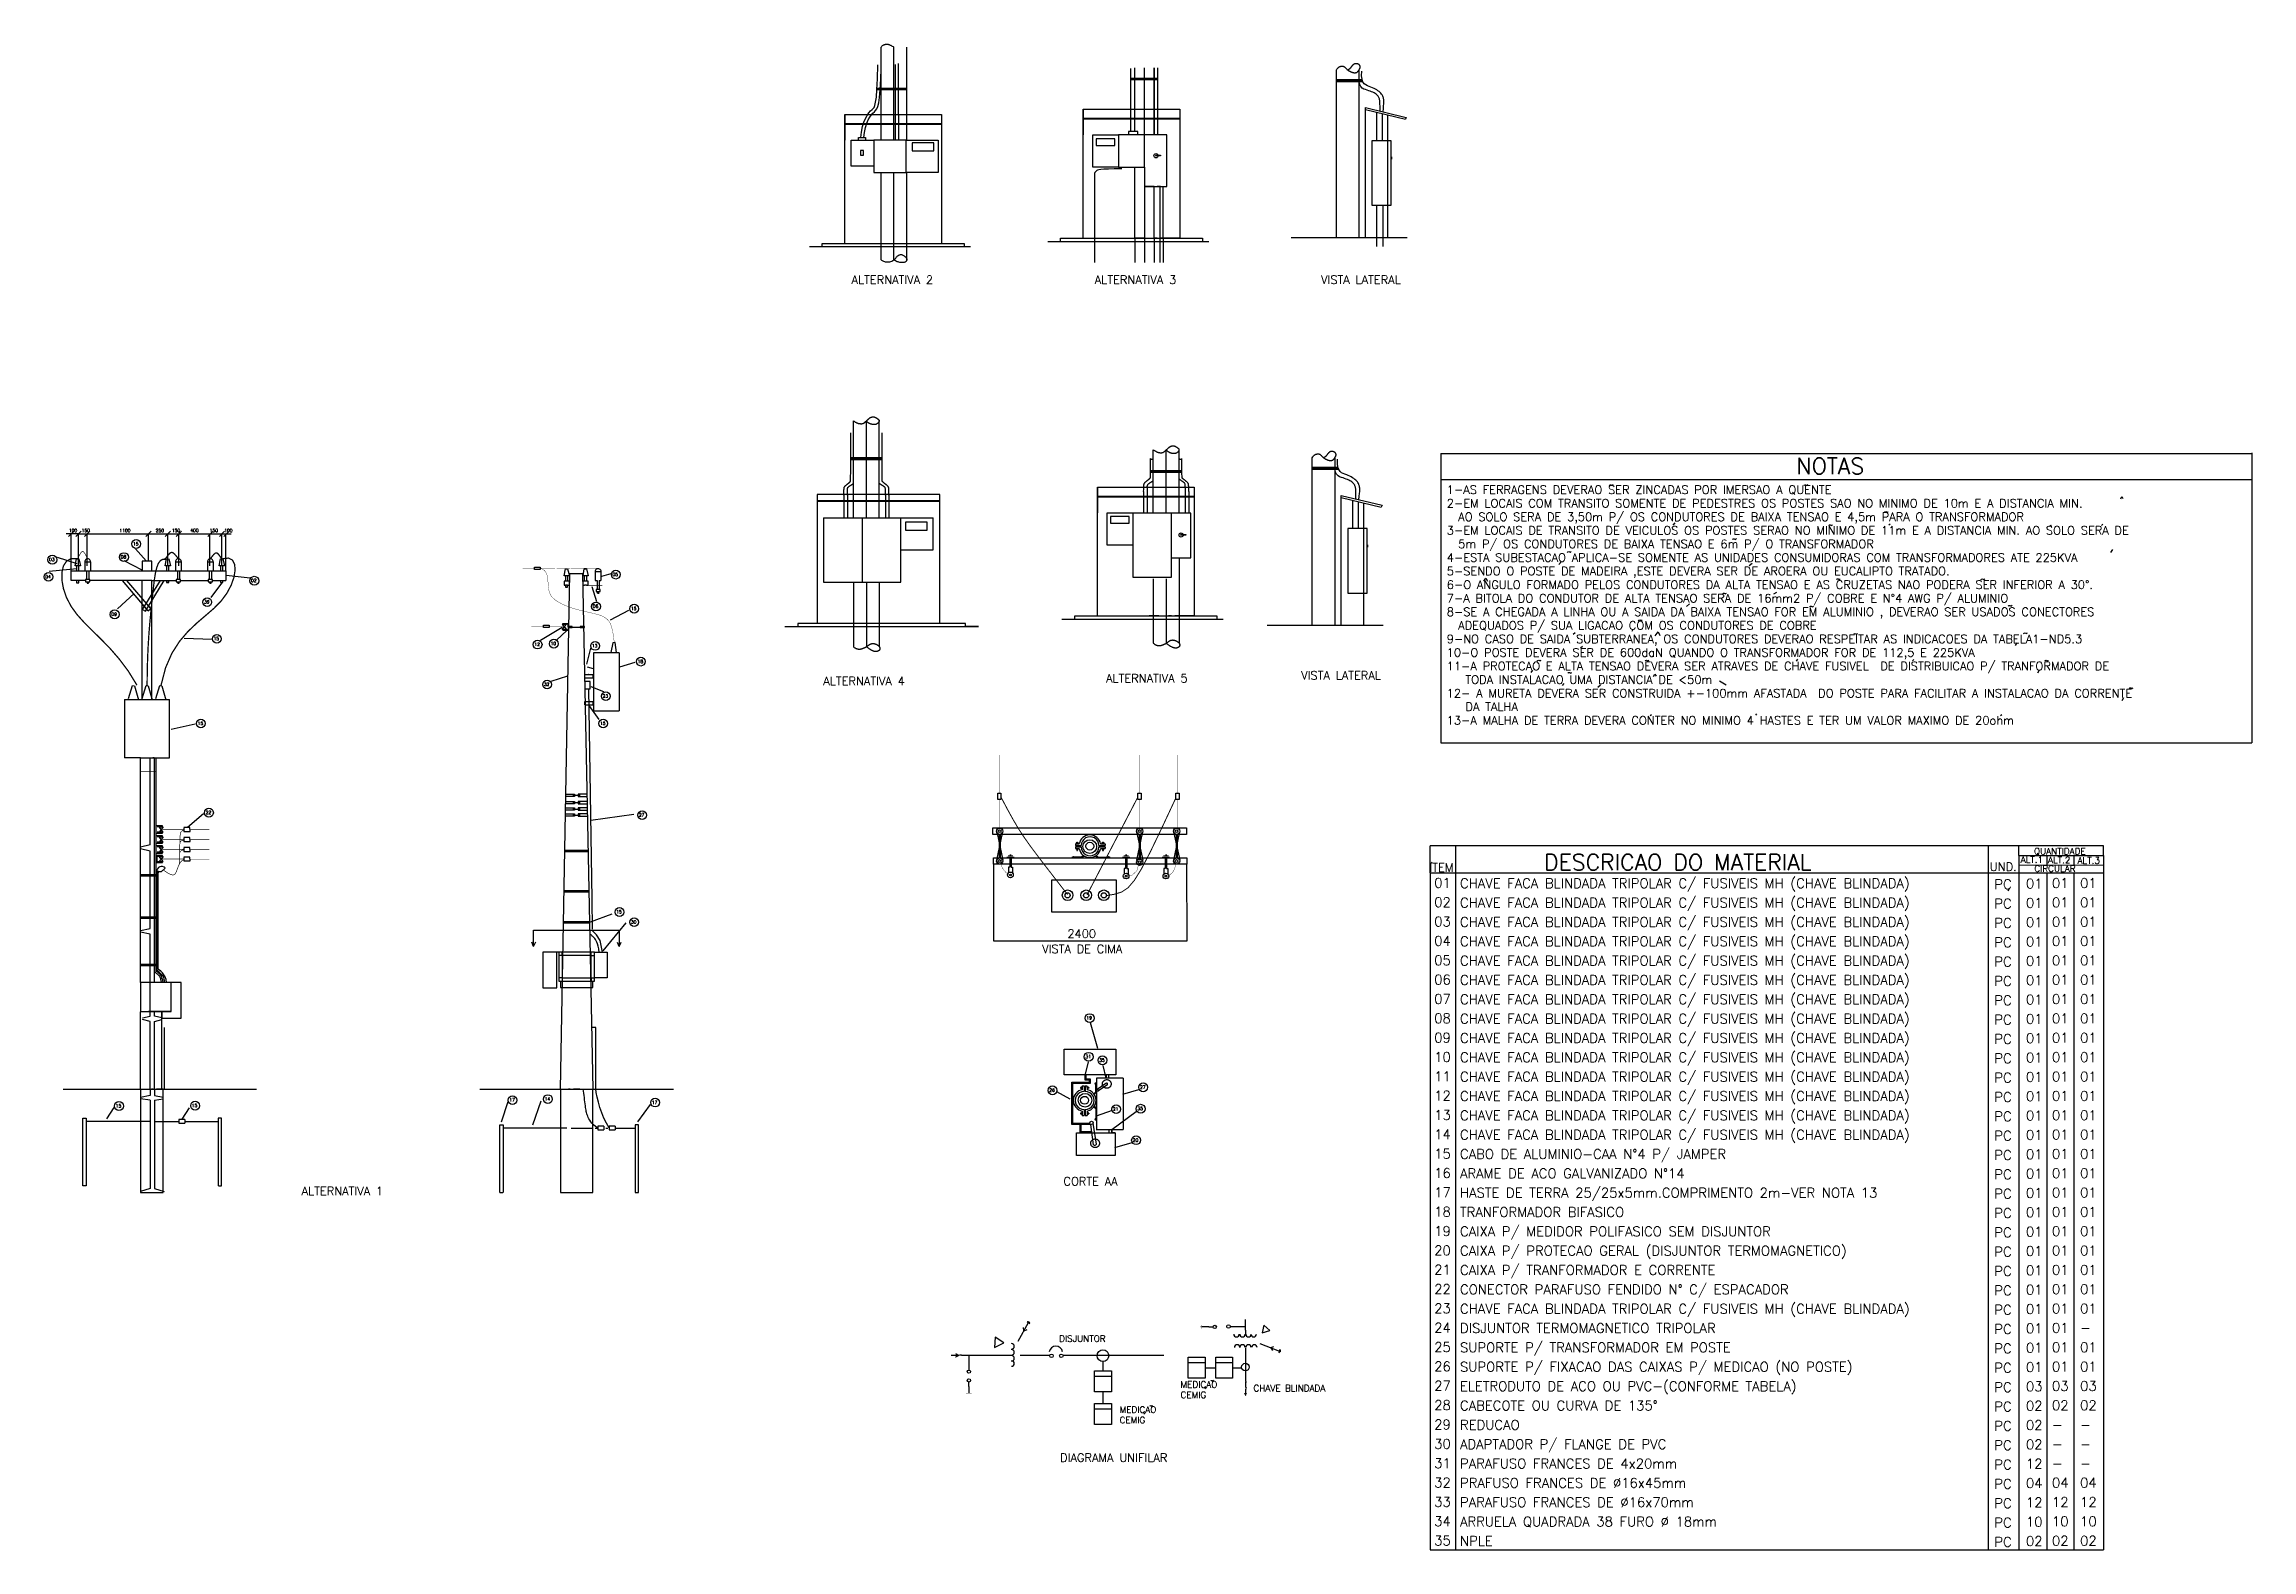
# Model space of a CAD drawing. Extents: x 0 to 422, y 0 to 49.
# Drawn here: x 0.109 to 0.794, y 0.162 to 0.629 of the extents above; entities outside this region: 5.
import ezdxf
from ezdxf.enums import TextEntityAlignment as Align

# ---------------------------------------------------------------- set-up
doc = ezdxf.new("R2010")
doc.units = 0
doc.header["$LTSCALE"] = 100
doc.header["$MEASUREMENT"] = 0
doc.header["$PDMODE"] = 3
doc.header["$PDSIZE"] = -15
doc.linetypes.add('DASHED', pattern=[0.75, 0.5, -0.25])
doc.layers.get('0').update_dxf_attribs({"linetype": 'CONTINUOUS'})
doc.layers.get('DEFPOINTS').update_dxf_attribs({"linetype": 'CONTINUOUS'})
doc.styles.add('ROMANS', font='ROMANS.shx', dxfattribs={"height": 250})

msp = doc.modelspace()

# ---------------------------------------------------------------- texts
at = {"style": 'ROMANS'}
for s, height, p in [('ALTERNATIVA 2', 0.0026, (0.35989, 0.55463)), ('ALTERNATIVA 3', 0.0026, (0.43533, 0.55463)), ('VISTA LATERAL', 0.0026, (0.50551, 0.55463)), ('NOTAS', 0.005, (0.653, 0.49566)), ('2-EM LOCAIS COM TRANSITO SOMENTE DE PEDESTRES OS POSTES SAO NO MINIMO DE 10m E A DISTANCIA MIN.', 0.0026, (0.54451, 0.48531)), ('1-AS FERRAGENS DEVERAO SER ZINCADAS POR IMERSAO A QUENTE', 0.0026, (0.54451, 0.48952)), ('3-EM LOCAIS DE TRANSITO DE VEICULOS OS POSTES SERAO NO MINIMO DE 11m E A DISTANCIA MIN. AO SOLO SERA DE', 0.0026, (0.54451, 0.47689)), ('  AO SOLO SERA DE 3,50m P/ OS CONDUTORES DE BAIXA TENSAO E 4,5m PARA O TRANSFORMADOR', 0.0026, (0.54451, 0.4811)), ('15', 0.001, (0.13699, 0.47353)), ('  5m P/ OS CONDUTORES DE BAIXA TENSAO E 6m P/ O TRANSFORMADOR', 0.0026, (0.54451, 0.47268)), ('03', 0.001, (0.11097, 0.46867)), ('08', 0.001, (0.13319, 0.46948)), ('4-ESTA SUBESTACAO APLICA-SE SOMENTE AS UNIDADES CONSUMIDORAS COM TRANSFORMADORES ATE 225KVA', 0.0026, (0.54451, 0.46847)), ('5-SENDO O POSTE DE MADEIRA ,ESTE DEVERA SER DE AROERA OU EUCALIPTO TRATADO.', 0.0026, (0.54451, 0.46426)), ('04', 0.001, (0.10978, 0.46333)), ('02', 0.001, (0.17362, 0.46215)), ('05', 0.001, (0.28573, 0.46404)), ('7-A BITOLA DO CONDUTOR DE ALTA TENSAO SERA DE 16mm2 P/ COBRE E N%%d4 AWG P/ ALUMINIO', 0.0026, (0.54451, 0.45584)), ('6-O ANGULO FORMADO PELOS CONDUTORES DA ALTA TENSAO E AS CRUZETAS NAO PODERA SER INFERIOR A 30%%d.', 0.0026, (0.54451, 0.46005)), ('09', 0.001, (0.13031, 0.45171)), ('39', 0.001, (0.15903, 0.45551)), ('06', 0.001, (0.2796, 0.45416)), ('15', 0.001, (0.29144, 0.45346)), ('8-SE A CHEGADA A LINHA OU A SAIDA DA BAIXA TENSAO FOR EM ALUMINIO , DEVERAO SER USADOS CONECTORES', 0.0026, (0.54451, 0.45163)), ('15', 0.001, (0.16198, 0.44414)), ('9-NO CASO DE SAIDA SUBTERRANEA, OS CONDUTORES DEVERAO RESPEITAR AS INDICACOES DA TABELA1-ND5.3', 0.0026, (0.54451, 0.44321)), ('  ADEQUADOS P/ SUA LIGACAO COM OS CONDUTORES DE COBRE', 0.0026, (0.54451, 0.44742)), ('12', 0.001, (0.2615, 0.44233)), ('10', 0.001, (0.26652, 0.44261)), ('13', 0.001, (0.27933, 0.44192)), ('10-O POSTE DEVERA SER DE 600daN QUANDO O TRANSFORMADOR FOR DE 112,5 E 225KVA', 0.0026, (0.54451, 0.439)), ('18', 0.001, (0.29353, 0.43705)), ('ALTERNATIVA 4', 0.0026, (0.35112, 0.43015)), ('ALTERNATIVA 5', 0.0026, (0.43884, 0.43103)), ('VISTA LATERAL', 0.0026, (0.49937, 0.4319)), ('11-A PROTECAO E ALTA TENSAO DEVERA SER ATRAVES DE CHAVE FUSIVEL  DE DISTRIBUICAO P/ TRANFORMADOR DE', 0.0026, (0.54451, 0.4348)), ('   TODA INSTALACAO UMA DISTANCIA DE <50m', 0.0026, (0.54451, 0.43059)), ('32', 0.001, (0.26443, 0.42995)), ('23', 0.001, (0.28267, 0.42633)), ('12- A MURETA DEVERA SER CONSTRUIDA +-100mm AFASTADA  DO POSTE PARA FACILITAR A INSTALACAO DA CORRENTE', 0.0026, (0.54451, 0.42638)), ('   DA TALHA', 0.0026, (0.54451, 0.42217)), ('15', 0.001, (0.15703, 0.41783)), ('15', 0.001, (0.28183, 0.41785)), ('13-A MALHA DE TERRA DEVERA CONTER NO MINIMO 4 HASTES E TER UM VALOR MAXIMO DE 20ohm', 0.0026, (0.54451, 0.41796)), ('22', 0.001, (0.15955, 0.39018)), ('27', 0.001, (0.29392, 0.38942)), ('DESCRICAO DO MATERIAL', 0.005, (0.57476, 0.37274)), ('ALT.1', 0.002, (0.72256, 0.37503)), ('QUANTIDADE', 0.002, (0.72668, 0.37766)), ('ALT.2', 0.002, (0.73103, 0.37492)), ('ALT.3', 0.002, (0.74019, 0.3748)), ('ITEM', 0.0026, (0.53914, 0.37231)), ('01', 0.003, (0.54063, 0.36733)), ('CHAVE FACA BLINDADA TRIPOLAR C/ FUSIVEIS MH (CHAVE BLINDADA)', 0.003, (0.54863, 0.36722)), ('UND.', 0.0026, (0.71298, 0.37257)), ('PC', 0.003, (0.71438, 0.36691)), ('01', 0.003, (0.7242, 0.36715)), ('CIRCULAR', 0.002, (0.72679, 0.37228)), ('01', 0.003, (0.73227, 0.36728)), ('01', 0.003, (0.74098, 0.36728)), ('02', 0.003, (0.54063, 0.36133)), ('CHAVE FACA BLINDADA TRIPOLAR C/ FUSIVEIS MH (CHAVE BLINDADA)', 0.003, (0.54863, 0.36122)), ('PC', 0.003, (0.71438, 0.36091)), ('01', 0.003, (0.7242, 0.36115)), ('01', 0.003, (0.73227, 0.36128)), ('01', 0.003, (0.74098, 0.36128)), ('15', 0.001, (0.28688, 0.35937)), ('30', 0.001, (0.29146, 0.35621)), ('03', 0.003, (0.54063, 0.35533)), ('CHAVE FACA BLINDADA TRIPOLAR C/ FUSIVEIS MH (CHAVE BLINDADA)', 0.003, (0.54863, 0.35522)), ('PC', 0.003, (0.71438, 0.35491)), ('01', 0.003, (0.7242, 0.35515)), ('01', 0.003, (0.73227, 0.35528)), ('01', 0.003, (0.74098, 0.35528)), ('VISTA DE CIMA', 0.0026, (0.41902, 0.34707)), ('2400', 0.0026, (0.42683, 0.3518)), ('04', 0.003, (0.54063, 0.34933)), ('CHAVE FACA BLINDADA TRIPOLAR C/ FUSIVEIS MH (CHAVE BLINDADA)', 0.003, (0.54863, 0.34922)), ('PC', 0.003, (0.71438, 0.34891)), ('01', 0.003, (0.7242, 0.34915)), ('01', 0.003, (0.73227, 0.34928)), ('01', 0.003, (0.74098, 0.34928)), ('05', 0.003, (0.54063, 0.34333)), ('CHAVE FACA BLINDADA TRIPOLAR C/ FUSIVEIS MH (CHAVE BLINDADA)', 0.003, (0.54863, 0.34322)), ('PC', 0.003, (0.71438, 0.34291)), ('01', 0.003, (0.7242, 0.34315)), ('01', 0.003, (0.73227, 0.34328)), ('01', 0.003, (0.74098, 0.34328)), ('06', 0.003, (0.54063, 0.33733)), ('CHAVE FACA BLINDADA TRIPOLAR C/ FUSIVEIS MH (CHAVE BLINDADA)', 0.003, (0.54863, 0.33722)), ('PC', 0.003, (0.71438, 0.33691)), ('01', 0.003, (0.7242, 0.33715)), ('01', 0.003, (0.73227, 0.33728)), ('01', 0.003, (0.74098, 0.33728)), ('07', 0.003, (0.54063, 0.33133)), ('CHAVE FACA BLINDADA TRIPOLAR C/ FUSIVEIS MH (CHAVE BLINDADA)', 0.003, (0.54863, 0.33122)), ('CHAVE FACA BLINDADA TRIPOLAR C/ FUSIVEIS MH (CHAVE BLINDADA)', 0.003, (0.54863, 0.32522)), ('PC', 0.003, (0.71438, 0.33091)), ('01', 0.003, (0.7242, 0.33115)), ('01', 0.003, (0.73227, 0.33128)), ('01', 0.003, (0.74098, 0.33128)), ('19', 0.001, (0.43275, 0.32647)), ('08', 0.003, (0.54063, 0.32533)), ('09', 0.003, (0.54063, 0.31933)), ('CHAVE FACA BLINDADA TRIPOLAR C/ FUSIVEIS MH (CHAVE BLINDADA)', 0.003, (0.54863, 0.31922)), ('PC', 0.003, (0.71438, 0.32491)), ('PC', 0.003, (0.71438, 0.31891)), ('01', 0.003, (0.7242, 0.32515)), ('01', 0.003, (0.7242, 0.31915)), ('01', 0.003, (0.73227, 0.32528)), ('01', 0.003, (0.73227, 0.31928)), ('01', 0.003, (0.74098, 0.32528)), ('01', 0.003, (0.74098, 0.31928)), ('31', 0.001, (0.43244, 0.31447)), ('10', 0.003, (0.54063, 0.31333)), ('CHAVE FACA BLINDADA TRIPOLAR C/ FUSIVEIS MH (CHAVE BLINDADA)', 0.003, (0.54863, 0.31322)), ('PC', 0.003, (0.71438, 0.31291)), ('01', 0.003, (0.7242, 0.31315)), ('01', 0.003, (0.73227, 0.31328)), ('01', 0.003, (0.74098, 0.31328)), ('35', 0.001, (0.4367, 0.31336)), ('11', 0.003, (0.54063, 0.30733)), ('CHAVE FACA BLINDADA TRIPOLAR C/ FUSIVEIS MH (CHAVE BLINDADA)', 0.003, (0.54863, 0.30722)), ('PC', 0.003, (0.71438, 0.30691)), ('01', 0.003, (0.7242, 0.30715)), ('01', 0.003, (0.73227, 0.30728)), ('01', 0.003, (0.74098, 0.30728)), ('17', 0.001, (0.25372, 0.30101)), ('14', 0.001, (0.26471, 0.30134)), ('26', 0.001, (0.42121, 0.30404)), ('27', 0.001, (0.44935, 0.30499)), ('12', 0.003, (0.54063, 0.30133)), ('CHAVE FACA BLINDADA TRIPOLAR C/ FUSIVEIS MH (CHAVE BLINDADA)', 0.003, (0.54863, 0.30122)), ('PC', 0.003, (0.71438, 0.30091)), ('01', 0.003, (0.7242, 0.30115)), ('01', 0.003, (0.73227, 0.30128)), ('01', 0.003, (0.74098, 0.30128)), ('15', 0.001, (0.13164, 0.29919)), ('15', 0.001, (0.15524, 0.29929)), ('17', 0.001, (0.29794, 0.30025)), ('21', 0.001, (0.44097, 0.2982)), ('35', 0.001, (0.44856, 0.29836)), ('13', 0.003, (0.54063, 0.29533)), ('CHAVE FACA BLINDADA TRIPOLAR C/ FUSIVEIS MH (CHAVE BLINDADA)', 0.003, (0.54863, 0.29522)), ('PC', 0.003, (0.71438, 0.29491)), ('01', 0.003, (0.7242, 0.29515)), ('01', 0.003, (0.73227, 0.29528)), ('01', 0.003, (0.74098, 0.29528)), ('20', 0.001, (0.44713, 0.28856)), ('14', 0.003, (0.54063, 0.28933)), ('CHAVE FACA BLINDADA TRIPOLAR C/ FUSIVEIS MH (CHAVE BLINDADA)', 0.003, (0.54863, 0.28922)), ('PC', 0.003, (0.71438, 0.28891)), ('01', 0.003, (0.7242, 0.28915)), ('01', 0.003, (0.73227, 0.28928)), ('01', 0.003, (0.74098, 0.28928)), ('15', 0.003, (0.54063, 0.28333)), ('CABO DE ALUMINIO-CAA N%%d4 P/ JAMPER', 0.003, (0.54863, 0.28322)), ('PC', 0.003, (0.71438, 0.28291)), ('01', 0.003, (0.7242, 0.28315)), ('01', 0.003, (0.73227, 0.28328)), ('01', 0.003, (0.74098, 0.28328)), ('ALTERNATIVA 1', 0.0026, (0.18929, 0.27197)), ('CORTE AA', 0.0026, (0.42561, 0.27498)), ('16', 0.003, (0.54063, 0.27733)), ('17', 0.003, (0.54063, 0.27133)), ('ARAME DE ACO GALVANIZADO N%%d14', 0.003, (0.54863, 0.27722)), ('HASTE DE TERRA 25/25x5mm.COMPRIMENTO 2m-VER NOTA 13', 0.003, (0.54863, 0.27122)), ('PC', 0.003, (0.71438, 0.27691)), ('01', 0.003, (0.7242, 0.27715)), ('01', 0.003, (0.7242, 0.27115)), ('01', 0.003, (0.73227, 0.27728)), ('01', 0.003, (0.73227, 0.27128)), ('01', 0.003, (0.74098, 0.27728)), ('01', 0.003, (0.74098, 0.27128)), ('18', 0.003, (0.54063, 0.26533)), ('TRANFORMADOR BIFASICO', 0.003, (0.54863, 0.26522)), ('PC', 0.003, (0.71438, 0.27091)), ('PC', 0.003, (0.71438, 0.26491)), ('01', 0.003, (0.7242, 0.26515)), ('01', 0.003, (0.73227, 0.26528)), ('01', 0.003, (0.74098, 0.26528)), ('19', 0.003, (0.54063, 0.25933)), ('CAIXA P/ MEDIDOR POLIFASICO SEM DISJUNTOR', 0.003, (0.54863, 0.25922)), ('PC', 0.003, (0.71438, 0.25891)), ('01', 0.003, (0.7242, 0.25915)), ('01', 0.003, (0.73227, 0.25928)), ('01', 0.003, (0.74098, 0.25928)), ('20', 0.003, (0.54063, 0.25333)), ('CAIXA P/ PROTECAO GERAL (DISJUNTOR TERMOMAGNETICO)', 0.003, (0.54863, 0.25322)), ('PC', 0.003, (0.71438, 0.25291)), ('01', 0.003, (0.7242, 0.25315)), ('01', 0.003, (0.73227, 0.25328)), ('01', 0.003, (0.74098, 0.25328)), ('21', 0.003, (0.54063, 0.24733)), ('CAIXA P/ TRANFORMADOR E CORRENTE', 0.003, (0.54863, 0.24722)), ('PC', 0.003, (0.71438, 0.24691)), ('01', 0.003, (0.7242, 0.24715)), ('01', 0.003, (0.73227, 0.24728)), ('01', 0.003, (0.74098, 0.24728)), ('22', 0.003, (0.54063, 0.24133)), ('CONECTOR PARAFUSO FENDIDO N%%d C/ ESPACADOR', 0.003, (0.54863, 0.24122)), ('PC', 0.003, (0.71438, 0.24091)), ('01', 0.003, (0.7242, 0.24115)), ('01', 0.003, (0.73227, 0.24128)), ('01', 0.003, (0.74098, 0.24128)), ('23', 0.003, (0.54063, 0.23533)), ('CHAVE FACA BLINDADA TRIPOLAR C/ FUSIVEIS MH (CHAVE BLINDADA)', 0.003, (0.54863, 0.23522)), ('PC', 0.003, (0.71438, 0.23491)), ('01', 0.003, (0.7242, 0.23515)), ('01', 0.003, (0.73227, 0.23528)), ('01', 0.003, (0.74098, 0.23528)), ('DISJUNTOR', 0.002, (0.42429, 0.22647)), ('24', 0.003, (0.54063, 0.22933)), ('25', 0.003, (0.54063, 0.22333)), ('SUPORTE P/ TRANSFORMADOR EM POSTE ', 0.003, (0.54863, 0.22322)), ('DISJUNTOR TERMOMAGNETICO TRIPOLAR', 0.003, (0.54863, 0.22922)), ('PC', 0.003, (0.71438, 0.22891)), ('01', 0.003, (0.7242, 0.22915)), ('01', 0.003, (0.7242, 0.22315)), ('01', 0.003, (0.73227, 0.22928)), ('01', 0.003, (0.73227, 0.22328)), ('01', 0.003, (0.74098, 0.22328)), ('-', 0.003, (0.74098, 0.22928)), ('26', 0.003, (0.54063, 0.21733)), ('SUPORTE P/ FIXACAO DAS CAIXAS P/ MEDICAO (NO POSTE)', 0.003, (0.54863, 0.21722)), ('PC', 0.003, (0.71438, 0.22291)), ('PC', 0.003, (0.71438, 0.21691)), ('01', 0.003, (0.7242, 0.21715)), ('01', 0.003, (0.73227, 0.21728)), ('01', 0.003, (0.74098, 0.21728)), ('MEDICAO ', 0.002, (0.46195, 0.21225)), ('CHAVE BLINDADA', 0.002, (0.48457, 0.21109)), ('27', 0.003, (0.54063, 0.21133)), ('ELETRODUTO DE ACO OU PVC-(CONFORME TABELA)', 0.003, (0.54863, 0.21122)), ('PC', 0.003, (0.71438, 0.21091)), ('03', 0.003, (0.7242, 0.21115)), ('03', 0.003, (0.73227, 0.21128)), ('03', 0.003, (0.74098, 0.21128)), ('MEDICAO ', 0.002, (0.44304, 0.20444)), ('CEMIG', 0.002, (0.46195, 0.20901)), ('28', 0.003, (0.54063, 0.20533)), ('CABECOTE OU CURVA DE 135%%D', 0.003, (0.54863, 0.20522)), ('PC', 0.003, (0.71438, 0.20491)), ('02', 0.003, (0.7242, 0.20515)), ('02', 0.003, (0.73227, 0.20528)), ('02', 0.003, (0.74098, 0.20528)), ('CEMIG', 0.002, (0.44304, 0.2012)), ('29', 0.003, (0.54063, 0.19933)), ('REDUCAO', 0.003, (0.54863, 0.19922)), ('PC', 0.003, (0.71438, 0.19891)), ('02', 0.003, (0.7242, 0.19915)), ('-', 0.003, (0.73227, 0.19928)), ('-', 0.003, (0.74098, 0.19928)), ('DIAGRAMA UNIFILAR', 0.0026, (0.42456, 0.18924)), ('30', 0.003, (0.54063, 0.19333)), ('ADAPTADOR P/ FLANGE DE PVC', 0.003, (0.54863, 0.19322)), ('PC', 0.003, (0.71438, 0.19291)), ('02', 0.003, (0.7242, 0.19315)), ('-', 0.003, (0.73227, 0.19328)), ('-', 0.003, (0.74098, 0.19328)), ('31', 0.003, (0.54063, 0.18733)), ('PARAFUSO FRANCES DE 4x20mm', 0.003, (0.54863, 0.18722)), ('PC', 0.003, (0.71438, 0.18691)), ('12', 0.003, (0.7242, 0.18715)), ('-', 0.003, (0.73227, 0.18728)), ('-', 0.003, (0.74098, 0.18728)), ('32', 0.003, (0.54063, 0.18133)), ('33', 0.003, (0.54063, 0.17533)), ('PRAFUSO FRANCES DE %%c16x45mm', 0.003, (0.54863, 0.18122)), ('PARAFUSO FRANCES DE %%c16x70mm', 0.003, (0.54863, 0.17522)), ('PC', 0.003, (0.71438, 0.18091)), ('04', 0.003, (0.7242, 0.18115)), ('12', 0.003, (0.7242, 0.17515)), ('04', 0.003, (0.73227, 0.18128)), ('12', 0.003, (0.73227, 0.17528)), ('04', 0.003, (0.74098, 0.18128)), ('12', 0.003, (0.74098, 0.17528)), ('34', 0.003, (0.54063, 0.16933)), ('ARRUELA QUADRADA 38 FURO %%c 18mm', 0.003, (0.54863, 0.16922)), ('PC', 0.003, (0.71438, 0.17491)), ('PC', 0.003, (0.71438, 0.16891)), ('10', 0.003, (0.7242, 0.16915)), ('10', 0.003, (0.73227, 0.16928)), ('10', 0.003, (0.74098, 0.16928)), ('35', 0.003, (0.54063, 0.16333)), ('NPLE', 0.003, (0.54863, 0.16322)), ('PC', 0.003, (0.71438, 0.16291)), ('02', 0.003, (0.7242, 0.16315)), ('02', 0.003, (0.73227, 0.16328)), ('02', 0.003, (0.74098, 0.16328))]:
    msp.add_text(s, height=height, dxfattribs=at).set_placement(p)
at = {"color": 1, "linetype": 'ByBlock', "style": 'ROMANS'}
for p in [(0.11839, 0.47813), (0.16658, 0.47813)]:
    msp.add_text('100', height=0.001, dxfattribs=at).set_placement(p, align=Align.MIDDLE_CENTER)
for s, p in [('150', (0.12234, 0.47818)), ('1100', (0.1345, 0.47813)), ('250', (0.14534, 0.47813)), ('150', (0.15034, 0.47818)), ('400', (0.15606, 0.47818)), ('150', (0.16208, 0.47818))]:
    msp.add_text(s, height=0.001, dxfattribs=at).set_placement(p, align=Align.MIDDLE)

# ---------------------------------------------------------------- linework, layer by layer
for p, q in [((0.36905, 0.60739), (0.36905, 0.62809)), ((0.37705, 0.60721), (0.37705, 0.62809)), ((0.37348, 0.60721), (0.37348, 0.62273)), ((0.37448, 0.60721), (0.37448, 0.62299)), ((0.44657, 0.60892), (0.44657, 0.62152)), ((0.4549, 0.61838), (0.44657, 0.61838)), ((0.4549, 0.61818), (0.44657, 0.61818)), ((0.4549, 0.61798), (0.44657, 0.61798)), ((0.44773, 0.60892), (0.44773, 0.6217)), ((0.45373, 0.60908), (0.45373, 0.6217)), ((0.4539, 0.60876), (0.4539, 0.6217)), ((0.4549, 0.60908), (0.4549, 0.6217)), ((0.51026, 0.61806), (0.51828, 0.61806)), ((0.51026, 0.61786), (0.51835, 0.61786)), ((0.51026, 0.61766), (0.51842, 0.61766)), ((0.51026, 0.61746), (0.51847, 0.61746)), ((0.51028, 0.56904), (0.51028, 0.62104)), ((0.51728, 0.62104), (0.51728, 0.56904)), ((0.36786, 0.61537), (0.37705, 0.61537)), ((0.36786, 0.61517), (0.37705, 0.61517)), ((0.36786, 0.61497), (0.37705, 0.61497)), ((0.3578, 0.56721), (0.3578, 0.60721)), ((0.3578, 0.60721), (0.3878, 0.60721)), ((0.3578, 0.60721), (0.3578, 0.60441)), ((0.3578, 0.60441), (0.3878, 0.60441)), ((0.3578, 0.60421), (0.3878, 0.60421)), ((0.3578, 0.60421), (0.3578, 0.59921)), ((0.37348, 0.60721), (0.37448, 0.60721)), ((0.3878, 0.60721), (0.3878, 0.56721)), ((0.43173, 0.56885), (0.43173, 0.60885)), ((0.43173, 0.60885), (0.46173, 0.60885)), ((0.43173, 0.60885), (0.43173, 0.60605)), ((0.43173, 0.60605), (0.46173, 0.60605)), ((0.43173, 0.60585), (0.46173, 0.60585)), ((0.43173, 0.60585), (0.43173, 0.60085)), ((0.46173, 0.60885), (0.46173, 0.56885)), ((0.51928, 0.60935), (0.53193, 0.60627)), ((0.51928, 0.60873), (0.51928, 0.60935)), ((0.51928, 0.56904), (0.51928, 0.60873)), ((0.51928, 0.60873), (0.5317, 0.60571)), ((0.52628, 0.56904), (0.52628, 0.60704)), ((0.53193, 0.60627), (0.5317, 0.60571)), ((0.3598, 0.59921), (0.3668, 0.59921)), ((0.3598, 0.59121), (0.3598, 0.59921)), ((0.36206, 0.59921), (0.36206, 0.60003)), ((0.36206, 0.60003), (0.36418, 0.60003)), ((0.36364, 0.59603), (0.36268, 0.59599)), ((0.36268, 0.59599), (0.36268, 0.59461)), ((0.36364, 0.59461), (0.36364, 0.59603)), ((0.36418, 0.60003), (0.36418, 0.59921)), ((0.3668, 0.59921), (0.3668, 0.58921)), ((0.3768, 0.59921), (0.3668, 0.59921)), ((0.3668, 0.59921), (0.3668, 0.59121)), ((0.3768, 0.58921), (0.3768, 0.59921)), ((0.3768, 0.59921), (0.3868, 0.59921)), ((0.38542, 0.59841), (0.37872, 0.59841)), ((0.37872, 0.59841), (0.37872, 0.59749)), ((0.37872, 0.59807), (0.37872, 0.59595)), ((0.37872, 0.59595), (0.38542, 0.59595)), ((0.38542, 0.59595), (0.38542, 0.59841)), ((0.3868, 0.59921), (0.3868, 0.58921)), ((0.43473, 0.60085), (0.44273, 0.60085)), ((0.43473, 0.59085), (0.43473, 0.60085)), ((0.43577, 0.5997), (0.43577, 0.59758)), ((0.44152, 0.59969), (0.43577, 0.59969)), ((0.43577, 0.59969), (0.43577, 0.59912)), ((0.43577, 0.59758), (0.44152, 0.59758)), ((0.44152, 0.59758), (0.44152, 0.59969)), ((0.44273, 0.60085), (0.44273, 0.59085)), ((0.45773, 0.60085), (0.44273, 0.60085)), ((0.44273, 0.60085), (0.44273, 0.59085)), ((0.44873, 0.60194), (0.44575, 0.60194)), ((0.44575, 0.60194), (0.44575, 0.60085)), ((0.44873, 0.60085), (0.44873, 0.60194)), ((0.45073, 0.59085), (0.45073, 0.60085)), ((0.45773, 0.58485), (0.45773, 0.60085)), ((0.52728, 0.59904), (0.52628, 0.59904)), ((0.52728, 0.57904), (0.52728, 0.59904)), ((0.3668, 0.59121), (0.3598, 0.59121)), ((0.36268, 0.59461), (0.36364, 0.59461)), ((0.3668, 0.58921), (0.3768, 0.58921)), ((0.3868, 0.58921), (0.3768, 0.58921)), ((0.44273, 0.59085), (0.43473, 0.59085)), ((0.44273, 0.59085), (0.45073, 0.59085)), ((0.44773, 0.59084), (0.44773, 0.59085)), ((0.45073, 0.59085), (0.45073, 0.58485)), ((0.45448, 0.59457), (0.45576, 0.59457)), ((0.45576, 0.59438), (0.45449, 0.59438)), ((0.45576, 0.59457), (0.45576, 0.59438)), ((0.52728, 0.59403), (0.52738, 0.59403)), ((0.52738, 0.59331), (0.52728, 0.59331)), ((0.52738, 0.59403), (0.52738, 0.59331)), ((0.52738, 0.59385), (0.52748, 0.59379)), ((0.52747, 0.59377), (0.52738, 0.5938)), ((0.52748, 0.59379), (0.52747, 0.59377)), ((0.45073, 0.58485), (0.45773, 0.58485)), ((0.45373, 0.58485), (0.45073, 0.58485)), ((0.45573, 0.58485), (0.45473, 0.58485)), ((0.52628, 0.56904), (0.52628, 0.57904)), ((0.52628, 0.57904), (0.52728, 0.57904)), ((0.42473, 0.56885), (0.46873, 0.56885)), ((0.42473, 0.56885), (0.43173, 0.56885)), ((0.42473, 0.56785), (0.42473, 0.56885)), ((0.45073, 0.56885), (0.44773, 0.56885)), ((0.45473, 0.56885), (0.45373, 0.56885)), ((0.46173, 0.56885), (0.45573, 0.56885)), ((0.46873, 0.56885), (0.46873, 0.56785)), ((0.49628, 0.56904), (0.53228, 0.56904)), ((0.49628, 0.56904), (0.51028, 0.56904)), ((0.51728, 0.56904), (0.51928, 0.56904)), ((0.51928, 0.56904), (0.52628, 0.56904)), ((0.3468, 0.56621), (0.3968, 0.56621)), ((0.3468, 0.56621), (0.3508, 0.56621)), ((0.3508, 0.56621), (0.3508, 0.56721)), ((0.3508, 0.56721), (0.3948, 0.56721)), ((0.3508, 0.56721), (0.3578, 0.56721)), ((0.3578, 0.56721), (0.3688, 0.56721)), ((0.3948, 0.56721), (0.3948, 0.56621)), ((0.42073, 0.56785), (0.47073, 0.56785)), ((0.42073, 0.56785), (0.42473, 0.56785)), ((0.3605, 0.48933), (0.3605, 0.51213)), ((0.3645, 0.48933), (0.3645, 0.51213)), ((0.3685, 0.48938), (0.3685, 0.51213)), ((0.36938, 0.50066), (0.35962, 0.50066)), ((0.36938, 0.50046), (0.35962, 0.50046)), ((0.36938, 0.50026), (0.35962, 0.50026)), ((0.36938, 0.50006), (0.35962, 0.50006)), ((0.4535, 0.4916), (0.4535, 0.5032)), ((0.4575, 0.49166), (0.4575, 0.5032)), ((0.4615, 0.49178), (0.4615, 0.5032)), ((0.50279, 0.44874), (0.50279, 0.50074)), ((0.50979, 0.50074), (0.50979, 0.44874)), ((0.54269, 0.50206), (0.54269, 0.4123)), ((0.54269, 0.50206), (0.79426, 0.50206)), ((0.79426, 0.50227), (0.79426, 0.42604)), ((0.4624, 0.49669), (0.45265, 0.4967)), ((0.4624, 0.49649), (0.45265, 0.4965)), ((0.4624, 0.49629), (0.45265, 0.4963)), ((0.4624, 0.49609), (0.45265, 0.4961)), ((0.50277, 0.49776), (0.51079, 0.49776)), ((0.50277, 0.49756), (0.51086, 0.49756)), ((0.50277, 0.49736), (0.51093, 0.49736)), ((0.50277, 0.49716), (0.51099, 0.49716)), ((0.54269, 0.494), (0.79426, 0.494)), ((0.38723, 0.48933), (0.34923, 0.48933)), ((0.34923, 0.48933), (0.34923, 0.44933)), ((0.38723, 0.48733), (0.34923, 0.48733)), ((0.38723, 0.48713), (0.34923, 0.48713)), ((0.34923, 0.48713), (0.34923, 0.48213)), ((0.38723, 0.44933), (0.38723, 0.48933)), ((0.43617, 0.45164), (0.43617, 0.49164)), ((0.43617, 0.49164), (0.46617, 0.49164)), ((0.43617, 0.49164), (0.43617, 0.48884)), ((0.43617, 0.48884), (0.46617, 0.48884)), ((0.43617, 0.48864), (0.46617, 0.48864)), ((0.43617, 0.48864), (0.43617, 0.48364)), ((0.46617, 0.49164), (0.46617, 0.45164)), ((0.51179, 0.48905), (0.52445, 0.48597)), ((0.51179, 0.48843), (0.51179, 0.48905)), ((0.51179, 0.44874), (0.51179, 0.48843)), ((0.51179, 0.48843), (0.52421, 0.48541)), ((0.51879, 0.44874), (0.51879, 0.48674)), ((0.59496, 0.49213), (0.59511, 0.49231)), ((0.59511, 0.49231), (0.59542, 0.49236)), ((0.59542, 0.49236), (0.59584, 0.49216)), ((0.59584, 0.49216), (0.59597, 0.49221)), ((0.59597, 0.49221), (0.59615, 0.49239)), ((0.65536, 0.49213), (0.65552, 0.49231)), ((0.65552, 0.49231), (0.65583, 0.49236)), ((0.65583, 0.49236), (0.65624, 0.49216)), ((0.65624, 0.49216), (0.65637, 0.49221)), ((0.65637, 0.49221), (0.65655, 0.49239)), ((0.75358, 0.48794), (0.75397, 0.48866)), ((0.75397, 0.48866), (0.75425, 0.48809)), ((0.35119, 0.48213), (0.36319, 0.48213)), ((0.35119, 0.48213), (0.35119, 0.46217)), ((0.36319, 0.48213), (0.36319, 0.46213)), ((0.36319, 0.48213), (0.38525, 0.48213)), ((0.37519, 0.47213), (0.37519, 0.48213)), ((0.38334, 0.4807), (0.37664, 0.4807)), ((0.37664, 0.4807), (0.37664, 0.47978)), ((0.37664, 0.48036), (0.37664, 0.47824)), ((0.38334, 0.47824), (0.38334, 0.4807)), ((0.38519, 0.47213), (0.38519, 0.48213)), ((0.43917, 0.47364), (0.43917, 0.48364)), ((0.43917, 0.48364), (0.44717, 0.48364)), ((0.44021, 0.4825), (0.44021, 0.48038)), ((0.44596, 0.48249), (0.44021, 0.48249)), ((0.44021, 0.48249), (0.44021, 0.48192)), ((0.44021, 0.48038), (0.44596, 0.48038)), ((0.44596, 0.48038), (0.44596, 0.48249)), ((0.46517, 0.48357), (0.44715, 0.48357)), ((0.44717, 0.48364), (0.44717, 0.47364)), ((0.44717, 0.48364), (0.44717, 0.47364)), ((0.45917, 0.46964), (0.45917, 0.48357)), ((0.46517, 0.46964), (0.46517, 0.48357)), ((0.52445, 0.48597), (0.52421, 0.48541)), ((0.61476, 0.47985), (0.61542, 0.48051)), ((0.66304, 0.47972), (0.66319, 0.4799)), ((0.66319, 0.4799), (0.6635, 0.47995)), ((0.6635, 0.47995), (0.66392, 0.47974)), ((0.66392, 0.47974), (0.66404, 0.4798)), ((0.66404, 0.4798), (0.66423, 0.47998)), ((0.68029, 0.48378), (0.68044, 0.48396)), ((0.68044, 0.48396), (0.68075, 0.48401)), ((0.68075, 0.48401), (0.68117, 0.48381)), ((0.68117, 0.48381), (0.6813, 0.48386)), ((0.6813, 0.48386), (0.68148, 0.48404)), ((0.68165, 0.47991), (0.68211, 0.4802)), ((0.7319, 0.47982), (0.73146, 0.47937)), ((0.73214, 0.47935), (0.7319, 0.47982)), ((0.74767, 0.47974), (0.74805, 0.48013)), ((0.37664, 0.47824), (0.38334, 0.47824)), ((0.44717, 0.47364), (0.43917, 0.47364)), ((0.44717, 0.47364), (0.44717, 0.46364)), ((0.46228, 0.47694), (0.46356, 0.47694)), ((0.46356, 0.47675), (0.46229, 0.47675)), ((0.46356, 0.47694), (0.46356, 0.47675)), ((0.51979, 0.47874), (0.51879, 0.47874)), ((0.51979, 0.45874), (0.51979, 0.47874)), ((0.51979, 0.47373), (0.51989, 0.47373)), ((0.51989, 0.47301), (0.51979, 0.47301)), ((0.51989, 0.47373), (0.51989, 0.47301)), ((0.51989, 0.47355), (0.51999, 0.4735)), ((0.51998, 0.47347), (0.51989, 0.4735)), ((0.51999, 0.4735), (0.51998, 0.47347)), ((0.6332, 0.47537), (0.63336, 0.47555)), ((0.63336, 0.47555), (0.63367, 0.4756)), ((0.63367, 0.4756), (0.63408, 0.4754)), ((0.63408, 0.4754), (0.63421, 0.47545)), ((0.63421, 0.47545), (0.63439, 0.47563)), ((0.11956, 0.4663), (0.11098, 0.46539)), ((0.11971, 0.4678), (0.11354, 0.46975)), ((0.11907, 0.46717), (0.11948, 0.46935)), ((0.11948, 0.46717), (0.11907, 0.46717)), ((0.11948, 0.46935), (0.12016, 0.46935)), ((0.12071, 0.46717), (0.11948, 0.46717)), ((0.11956, 0.46567), (0.11956, 0.46717)), ((0.12016, 0.46935), (0.12071, 0.46717)), ((0.1202, 0.46567), (0.1202, 0.46717)), ((0.12204, 0.46844), (0.12204, 0.46567)), ((0.12204, 0.46844), (0.12382, 0.46844)), ((0.12382, 0.46844), (0.12382, 0.46567)), ((0.13988, 0.46584), (0.13431, 0.4687)), ((0.14109, 0.4687), (0.13778, 0.47246)), ((0.14282, 0.46867), (0.13982, 0.46867)), ((0.13982, 0.46867), (0.13982, 0.46567)), ((0.14282, 0.46567), (0.14282, 0.46867)), ((0.1467, 0.46935), (0.14738, 0.46935)), ((0.14698, 0.46717), (0.14739, 0.46935)), ((0.14739, 0.46717), (0.14698, 0.46717)), ((0.14862, 0.46717), (0.14739, 0.46717)), ((0.14747, 0.46567), (0.14747, 0.46717)), ((0.14807, 0.46935), (0.14862, 0.46717)), ((0.14812, 0.46567), (0.14812, 0.46717)), ((0.15019, 0.46844), (0.15019, 0.46567)), ((0.15019, 0.46844), (0.15197, 0.46844)), ((0.15197, 0.46844), (0.15197, 0.46567)), ((0.16009, 0.46844), (0.16009, 0.46567)), ((0.16009, 0.46844), (0.16187, 0.46844)), ((0.16187, 0.46844), (0.16187, 0.46567)), ((0.16376, 0.46717), (0.16417, 0.46935)), ((0.16417, 0.46717), (0.16376, 0.46717)), ((0.1654, 0.46717), (0.16417, 0.46717)), ((0.16425, 0.46567), (0.16425, 0.46717)), ((0.16437, 0.46935), (0.16505, 0.46935)), ((0.16485, 0.46935), (0.1654, 0.46717)), ((0.16489, 0.46567), (0.16489, 0.46717)), ((0.26158, 0.46609), (0.26158, 0.46682)), ((0.26158, 0.46682), (0.26334, 0.46682)), ((0.26335, 0.46609), (0.26158, 0.46609)), ((0.26335, 0.46683), (0.26335, 0.46609)), ((0.27074, 0.46406), (0.27115, 0.46624)), ((0.27115, 0.46624), (0.27183, 0.46624)), ((0.27183, 0.46624), (0.27237, 0.46406)), ((0.2766, 0.46406), (0.277, 0.46624)), ((0.277, 0.46624), (0.27769, 0.46624)), ((0.27769, 0.46624), (0.27823, 0.46406)), ((0.37519, 0.46213), (0.37519, 0.47213)), ((0.37519, 0.47213), (0.38519, 0.47213)), ((0.45917, 0.46364), (0.45917, 0.46964)), ((0.45917, 0.46964), (0.46517, 0.46964)), ((0.58016, 0.46855), (0.57933, 0.46759)), ((0.58191, 0.47137), (0.58206, 0.47155)), ((0.58206, 0.47155), (0.58237, 0.4716)), ((0.58237, 0.4716), (0.58278, 0.47139)), ((0.58278, 0.47139), (0.58291, 0.47144)), ((0.58291, 0.47144), (0.58309, 0.47162)), ((0.63834, 0.46727), (0.63926, 0.46807)), ((0.75051, 0.47135), (0.75117, 0.47226)), ((0.11783, 0.46268), (0.11783, 0.46568)), ((0.11783, 0.46568), (0.16583, 0.46568)), ((0.12229, 0.46268), (0.11783, 0.46268)), ((0.11876, 0.46568), (0.12076, 0.46568)), ((0.11948, 0.46256), (0.11948, 0.46188)), ((0.11948, 0.46188), (0.12016, 0.46188)), ((0.12016, 0.46188), (0.12016, 0.46256)), ((0.12261, 0.46568), (0.12261, 0.46293)), ((0.12274, 0.46226), (0.12274, 0.46179)), ((0.12274, 0.46179), (0.1232, 0.46179)), ((0.1232, 0.46179), (0.1232, 0.46226)), ((0.12325, 0.46568), (0.12325, 0.46293)), ((0.13379, 0.46268), (0.12357, 0.46268)), ((0.14172, 0.45326), (0.13379, 0.46268)), ((0.13516, 0.46265), (0.13384, 0.46265)), ((0.14283, 0.46268), (0.1351, 0.46268)), ((0.14248, 0.45391), (0.1351, 0.46268)), ((0.13983, 0.42568), (0.13983, 0.46268)), ((0.13999, 0.45366), (0.14553, 0.46268)), ((0.14084, 0.45314), (0.14671, 0.46268)), ((0.14282, 0.46568), (0.14582, 0.46568)), ((0.14283, 0.42568), (0.14283, 0.46268)), ((0.14283, 0.46268), (0.14553, 0.46268)), ((0.14554, 0.46265), (0.14686, 0.46265)), ((0.14582, 0.46568), (0.14782, 0.46568)), ((0.14671, 0.46268), (0.15044, 0.46268)), ((0.14734, 0.46268), (0.14734, 0.462)), ((0.14734, 0.462), (0.14802, 0.462)), ((0.14739, 0.46268), (0.14739, 0.462)), ((0.14739, 0.462), (0.14807, 0.462)), ((0.14802, 0.462), (0.14802, 0.46268)), ((0.14807, 0.462), (0.14807, 0.46268)), ((0.15076, 0.46568), (0.15076, 0.46293)), ((0.15089, 0.46179), (0.15089, 0.46226)), ((0.15089, 0.46179), (0.15135, 0.46179)), ((0.15135, 0.4618), (0.15135, 0.46227)), ((0.1514, 0.46568), (0.1514, 0.46293)), ((0.15172, 0.46268), (0.16034, 0.46268)), ((0.16066, 0.46568), (0.16066, 0.46293)), ((0.16079, 0.46179), (0.16079, 0.46226)), ((0.16079, 0.46179), (0.16126, 0.46179)), ((0.16442, 0.46178), (0.16111, 0.45742)), ((0.16125, 0.46179), (0.16125, 0.46224)), ((0.1613, 0.46568), (0.1613, 0.46293)), ((0.16162, 0.46268), (0.16583, 0.46268)), ((0.16416, 0.46268), (0.16416, 0.462)), ((0.16416, 0.462), (0.16485, 0.462)), ((0.16417, 0.46268), (0.16417, 0.462)), ((0.16417, 0.462), (0.16485, 0.462)), ((0.16485, 0.462), (0.16485, 0.46268)), ((0.16485, 0.462), (0.16485, 0.46268)), ((0.16583, 0.46568), (0.16583, 0.46268)), ((0.16592, 0.46434), (0.1733, 0.46344)), ((0.26963, 0.30484), (0.27246, 0.46484)), ((0.27237, 0.46243), (0.27072, 0.46243)), ((0.27072, 0.46243), (0.27072, 0.46123)), ((0.27072, 0.46123), (0.27116, 0.46123)), ((0.27115, 0.46406), (0.27074, 0.46406)), ((0.27237, 0.46406), (0.27115, 0.46406)), ((0.27115, 0.46121), (0.27115, 0.46053)), ((0.27115, 0.46053), (0.27183, 0.46053)), ((0.27183, 0.46121), (0.27116, 0.46121)), ((0.27123, 0.46256), (0.27123, 0.46406)), ((0.27183, 0.46053), (0.27183, 0.46121)), ((0.27183, 0.46121), (0.27237, 0.46121)), ((0.27187, 0.46256), (0.27187, 0.46406)), ((0.27237, 0.46121), (0.27237, 0.46243)), ((0.27246, 0.46484), (0.27646, 0.46484)), ((0.27646, 0.46484), (0.2796, 0.30488)), ((0.27822, 0.46243), (0.27658, 0.46243)), ((0.27658, 0.46243), (0.27658, 0.46123)), ((0.27658, 0.46123), (0.27702, 0.46123)), ((0.277, 0.46406), (0.2766, 0.46406)), ((0.27823, 0.46406), (0.277, 0.46406)), ((0.27769, 0.46121), (0.27702, 0.46121)), ((0.27709, 0.46256), (0.27709, 0.46406)), ((0.27769, 0.46121), (0.27822, 0.46121)), ((0.27773, 0.46256), (0.27773, 0.46406)), ((0.27822, 0.46121), (0.27822, 0.46243)), ((0.27932, 0.46078), (0.28079, 0.45614)), ((0.28039, 0.46539), (0.28217, 0.46539)), ((0.28039, 0.46539), (0.28039, 0.46262)), ((0.28039, 0.46262), (0.28096, 0.46263)), ((0.28096, 0.46263), (0.28096, 0.45988)), ((0.28109, 0.45874), (0.28109, 0.4592)), ((0.28155, 0.45874), (0.28155, 0.45919)), ((0.2816, 0.46263), (0.2816, 0.45988)), ((0.2816, 0.46263), (0.28217, 0.46262)), ((0.28217, 0.46539), (0.28217, 0.46262)), ((0.28238, 0.46395), (0.28532, 0.46486)), ((0.35119, 0.46217), (0.36315, 0.46217)), ((0.36319, 0.46213), (0.37519, 0.46213)), ((0.44717, 0.46364), (0.45917, 0.46364)), ((0.55604, 0.46242), (0.55664, 0.4634)), ((0.55664, 0.4634), (0.55716, 0.46248)), ((0.64602, 0.45854), (0.64694, 0.45907)), ((0.66542, 0.46295), (0.66558, 0.46313)), ((0.66558, 0.46313), (0.66589, 0.46319)), ((0.66589, 0.46319), (0.6663, 0.46298)), ((0.6663, 0.46298), (0.66643, 0.46303)), ((0.66643, 0.46303), (0.66661, 0.46321)), ((0.71024, 0.46293), (0.7104, 0.46311)), ((0.7104, 0.46311), (0.71071, 0.46316)), ((0.71071, 0.46316), (0.71112, 0.46295)), ((0.71112, 0.46295), (0.71125, 0.463)), ((0.71125, 0.463), (0.71143, 0.46318)), ((0.13732, 0.45862), (0.13221, 0.45381)), ((0.13999, 0.45366), (0.14084, 0.45314)), ((0.14172, 0.45326), (0.14248, 0.45391)), ((0.28109, 0.45874), (0.28156, 0.45874)), ((0.2851, 0.45047), (0.29076, 0.45342)), ((0.51879, 0.44874), (0.51879, 0.45874)), ((0.51879, 0.45874), (0.51979, 0.45874)), ((0.61887, 0.45457), (0.61979, 0.45536)), ((0.63014, 0.4585), (0.63029, 0.45868)), ((0.63029, 0.45868), (0.6306, 0.45874)), ((0.6306, 0.45874), (0.63101, 0.45853)), ((0.63101, 0.45853), (0.63114, 0.45858)), ((0.63114, 0.45858), (0.63132, 0.45876)), ((0.65714, 0.45447), (0.65729, 0.45465)), ((0.65729, 0.45465), (0.6576, 0.4547)), ((0.6576, 0.4547), (0.65801, 0.45449)), ((0.65801, 0.45449), (0.65814, 0.45454)), ((0.65814, 0.45454), (0.65832, 0.45472)), ((0.71869, 0.4547), (0.71884, 0.45488)), ((0.71884, 0.45488), (0.71915, 0.45493)), ((0.71915, 0.45493), (0.71957, 0.45472)), ((0.71957, 0.45472), (0.7197, 0.45478)), ((0.7197, 0.45478), (0.71988, 0.45496)), ((0.27014, 0.4481), (0.26345, 0.44402)), ((0.26433, 0.44879), (0.26609, 0.44879)), ((0.26433, 0.44806), (0.26433, 0.44879)), ((0.2661, 0.44806), (0.26433, 0.44806)), ((0.26609, 0.44879), (0.2661, 0.44806)), ((0.2715, 0.44708), (0.26844, 0.44424)), ((0.27142, 0.44902), (0.27014, 0.44899)), ((0.27014, 0.44899), (0.27146, 0.44743)), ((0.27017, 0.4474), (0.27138, 0.44902)), ((0.27146, 0.44743), (0.27017, 0.4474)), ((0.27037, 0.44935), (0.27219, 0.44938)), ((0.27037, 0.44911), (0.27037, 0.44935)), ((0.272, 0.44915), (0.27037, 0.44911)), ((0.27041, 0.44733), (0.27204, 0.44736)), ((0.27041, 0.4471), (0.27041, 0.44733)), ((0.27215, 0.44713), (0.27041, 0.4471)), ((0.27204, 0.44736), (0.272, 0.44915)), ((0.27324, 0.44834), (0.27203, 0.44834)), ((0.27203, 0.44804), (0.27324, 0.44804)), ((0.27324, 0.44804), (0.27324, 0.44834)), ((0.27324, 0.44817), (0.27573, 0.44817)), ((0.27704, 0.44834), (0.27573, 0.44834)), ((0.27573, 0.44834), (0.27573, 0.44804)), ((0.27573, 0.44804), (0.27704, 0.44804)), ((0.27704, 0.44804), (0.27704, 0.44834)), ((0.33923, 0.44833), (0.39923, 0.44833)), ((0.39523, 0.44933), (0.34323, 0.44933)), ((0.34323, 0.44933), (0.34323, 0.44833)), ((0.39523, 0.44933), (0.38723, 0.44933)), ((0.39523, 0.44833), (0.39523, 0.44933)), ((0.39923, 0.44833), (0.39523, 0.44833)), ((0.42517, 0.45064), (0.47517, 0.45064)), ((0.42517, 0.45064), (0.42917, 0.45064)), ((0.42917, 0.45164), (0.47317, 0.45164)), ((0.42917, 0.45164), (0.43617, 0.45164)), ((0.42917, 0.45064), (0.42917, 0.45164)), ((0.45517, 0.45164), (0.45217, 0.45164)), ((0.45917, 0.45164), (0.45817, 0.45164)), ((0.46617, 0.45164), (0.46017, 0.45164)), ((0.47317, 0.45164), (0.47317, 0.45064)), ((0.48879, 0.44874), (0.52479, 0.44874)), ((0.48879, 0.44874), (0.50279, 0.44874)), ((0.50979, 0.44874), (0.51179, 0.44874)), ((0.51179, 0.44874), (0.51879, 0.44874)), ((0.58371, 0.44598), (0.58431, 0.4465)), ((0.60221, 0.44743), (0.60193, 0.44684)), ((0.60391, 0.45017), (0.60407, 0.45035)), ((0.60407, 0.45035), (0.60438, 0.4504)), ((0.60438, 0.4504), (0.60479, 0.45019)), ((0.60479, 0.45019), (0.60492, 0.45024)), ((0.60492, 0.45024), (0.6051, 0.45042)), ((0.6092, 0.44543), (0.61013, 0.44676)), ((0.61013, 0.44676), (0.61066, 0.44557)), ((0.67076, 0.44597), (0.67091, 0.44615)), ((0.67091, 0.44615), (0.67122, 0.4462)), ((0.67122, 0.4462), (0.67163, 0.44599)), ((0.67163, 0.44599), (0.67176, 0.44604)), ((0.67176, 0.44604), (0.67194, 0.44623)), ((0.72346, 0.44618), (0.72362, 0.44636)), ((0.72362, 0.44636), (0.72393, 0.44641)), ((0.72393, 0.44641), (0.72434, 0.4462)), ((0.72434, 0.4462), (0.72447, 0.44626)), ((0.72447, 0.44626), (0.72465, 0.44644)), ((0.15283, 0.44478), (0.16156, 0.44448)), ((0.27773, 0.43666), (0.27898, 0.44164)), ((0.2878, 0.44023), (0.2798, 0.44023)), ((0.2798, 0.44023), (0.2798, 0.42223)), ((0.2858, 0.44332), (0.28519, 0.44026)), ((0.28657, 0.4434), (0.2858, 0.44332)), ((0.28703, 0.44026), (0.28657, 0.4434)), ((0.2878, 0.44023), (0.2878, 0.42223)), ((0.586, 0.44175), (0.5866, 0.44227)), ((0.7214, 0.44333), (0.72088, 0.44244)), ((0.27178, 0.43292), (0.26663, 0.43129)), ((0.27716, 0.43344), (0.27965, 0.43344)), ((0.27716, 0.43244), (0.27716, 0.43344)), ((0.27716, 0.43244), (0.27716, 0.43236)), ((0.27716, 0.43236), (0.27722, 0.43236)), ((0.27834, 0.43236), (0.2772, 0.43236)), ((0.27965, 0.43236), (0.27794, 0.43236)), ((0.27982, 0.4352), (0.27798, 0.43581)), ((0.2784, 0.43344), (0.27834, 0.43344)), ((0.27965, 0.43344), (0.27965, 0.43236)), ((0.27965, 0.43344), (0.27965, 0.43236)), ((0.28804, 0.43586), (0.2928, 0.43734)), ((0.57108, 0.43478), (0.57057, 0.43414)), ((0.57262, 0.4377), (0.57277, 0.43788)), ((0.57277, 0.43788), (0.57308, 0.43793)), ((0.57308, 0.43793), (0.57349, 0.43773)), ((0.57349, 0.43773), (0.57362, 0.43778)), ((0.57362, 0.43778), (0.5738, 0.43796)), ((0.58213, 0.43389), (0.58228, 0.43407)), ((0.58228, 0.43407), (0.58259, 0.43412)), ((0.58259, 0.43412), (0.58301, 0.43391)), ((0.58301, 0.43391), (0.58314, 0.43397)), ((0.58314, 0.43397), (0.58332, 0.43415)), ((0.60607, 0.4377), (0.60622, 0.43788)), ((0.60622, 0.43788), (0.60653, 0.43793)), ((0.60653, 0.43793), (0.60694, 0.43773)), ((0.60694, 0.43773), (0.60707, 0.43778)), ((0.60707, 0.43778), (0.60725, 0.43796)), ((0.60861, 0.43283), (0.60903, 0.4336)), ((0.60903, 0.4336), (0.60945, 0.43295)), ((0.62913, 0.43149), (0.6312, 0.43033)), ((0.65297, 0.4376), (0.65341, 0.43827)), ((0.68904, 0.43769), (0.68936, 0.43815)), ((0.72829, 0.43478), (0.72777, 0.43388)), ((0.73004, 0.43768), (0.73019, 0.43787)), ((0.73019, 0.43787), (0.7305, 0.43792)), ((0.7305, 0.43792), (0.73092, 0.43771)), ((0.73092, 0.43771), (0.73105, 0.43776)), ((0.73105, 0.43776), (0.73123, 0.43794)), ((0.13433, 0.42568), (0.13433, 0.40768)), ((0.13433, 0.42568), (0.14833, 0.42568)), ((0.13433, 0.42568), (0.13983, 0.42568)), ((0.1356, 0.42602), (0.13682, 0.43011)), ((0.13682, 0.43011), (0.1375, 0.42997)), ((0.1375, 0.42997), (0.13873, 0.42561)), ((0.13982, 0.42602), (0.14105, 0.43011)), ((0.13983, 0.42568), (0.14283, 0.42568)), ((0.14105, 0.43011), (0.14173, 0.42997)), ((0.14173, 0.42997), (0.14296, 0.42561)), ((0.14405, 0.42602), (0.14528, 0.43011)), ((0.14528, 0.43011), (0.14596, 0.42997)), ((0.14596, 0.42997), (0.14719, 0.42561)), ((0.14833, 0.40768), (0.14833, 0.42568)), ((0.27882, 0.43134), (0.27709, 0.43134)), ((0.27713, 0.42907), (0.27882, 0.42907)), ((0.27716, 0.42407), (0.27716, 0.42507)), ((0.27716, 0.42507), (0.27965, 0.42507)), ((0.2784, 0.42507), (0.27834, 0.42507)), ((0.27938, 0.36382), (0.27835, 0.429)), ((0.27882, 0.42907), (0.27882, 0.43134)), ((0.27901, 0.42976), (0.28299, 0.42822)), ((0.27965, 0.42507), (0.27965, 0.42399)), ((0.27965, 0.42507), (0.27965, 0.42399)), ((0.58087, 0.43069), (0.58036, 0.43005)), ((0.59136, 0.42957), (0.59225, 0.43024)), ((0.75448, 0.42624), (0.75396, 0.42534)), ((0.75623, 0.42914), (0.75639, 0.42933)), ((0.75639, 0.42933), (0.7567, 0.42938)), ((0.7567, 0.42938), (0.75711, 0.42917)), ((0.75711, 0.42917), (0.75724, 0.42922)), ((0.75724, 0.42922), (0.75742, 0.4294)), ((0.79426, 0.42604), (0.79426, 0.4123)), ((0.14888, 0.4165), (0.15633, 0.41823)), ((0.27834, 0.42399), (0.2772, 0.42399)), ((0.27965, 0.42399), (0.27794, 0.42399)), ((0.27838, 0.42389), (0.28154, 0.41955)), ((0.2798, 0.42223), (0.2878, 0.42223)), ((0.60765, 0.42073), (0.60799, 0.42104)), ((0.64044, 0.42082), (0.64076, 0.42127)), ((0.71627, 0.42075), (0.71674, 0.42112)), ((0.54269, 0.4123), (0.79426, 0.4123)), ((0.13933, 0.40768), (0.13433, 0.40768)), ((0.13933, 0.33795), (0.13933, 0.40768)), ((0.13933, 0.40768), (0.14833, 0.40768)), ((0.14232, 0.38069), (0.14232, 0.40766)), ((0.14232, 0.40766), (0.14322, 0.40766)), ((0.14361, 0.40766), (0.14314, 0.40766)), ((0.14361, 0.40766), (0.14361, 0.33966)), ((0.14369, 0.4076), (0.14369, 0.40768)), ((0.14369, 0.34122), (0.14369, 0.4076)), ((0.14413, 0.4076), (0.14413, 0.40768)), ((0.14413, 0.4076), (0.14413, 0.3415)), ((0.27355, 0.39567), (0.27113, 0.39567)), ((0.27355, 0.3934), (0.27113, 0.3934)), ((0.27355, 0.39141), (0.27113, 0.39141)), ((0.27114, 0.39637), (0.27355, 0.39637)), ((0.27114, 0.3941), (0.27355, 0.3941)), ((0.27114, 0.39211), (0.27355, 0.39211)), ((0.27355, 0.39637), (0.27355, 0.39567)), ((0.27355, 0.39637), (0.27393, 0.39637)), ((0.27393, 0.39567), (0.27355, 0.39567)), ((0.27355, 0.3941), (0.27355, 0.3934)), ((0.27355, 0.3941), (0.27393, 0.3941)), ((0.27393, 0.3934), (0.27355, 0.3934)), ((0.27355, 0.39211), (0.27393, 0.39211)), ((0.27355, 0.39211), (0.27355, 0.39141)), ((0.27393, 0.39141), (0.27355, 0.39141)), ((0.27393, 0.39637), (0.27393, 0.39567)), ((0.27393, 0.39601), (0.27519, 0.39601)), ((0.27393, 0.3941), (0.27393, 0.3934)), ((0.27393, 0.39375), (0.27519, 0.39375)), ((0.27393, 0.39211), (0.27393, 0.39141)), ((0.27393, 0.39175), (0.27519, 0.39175)), ((0.27514, 0.39637), (0.27513, 0.39567)), ((0.27513, 0.39567), (0.27552, 0.39567)), ((0.27514, 0.3941), (0.27513, 0.3934)), ((0.27513, 0.3934), (0.27552, 0.3934)), ((0.27514, 0.39211), (0.27513, 0.39141)), ((0.27513, 0.39141), (0.27552, 0.39141)), ((0.27552, 0.39637), (0.27514, 0.39637)), ((0.27552, 0.3941), (0.27514, 0.3941)), ((0.27552, 0.39211), (0.27514, 0.39211)), ((0.27552, 0.39637), (0.27552, 0.39567)), ((0.27792, 0.39637), (0.27552, 0.39637)), ((0.27552, 0.39567), (0.27794, 0.39567)), ((0.27552, 0.3941), (0.27552, 0.3934)), ((0.27792, 0.3941), (0.27552, 0.3941)), ((0.27552, 0.3934), (0.27794, 0.3934)), ((0.27792, 0.39211), (0.27552, 0.39211)), ((0.27552, 0.39211), (0.27552, 0.39141)), ((0.27552, 0.39141), (0.27794, 0.39141)), ((0.40522, 0.3967), (0.40622, 0.3967)), ((0.40522, 0.3947), (0.40522, 0.3967)), ((0.40622, 0.3947), (0.40522, 0.3947)), ((0.40622, 0.3967), (0.40622, 0.3947)), ((0.44871, 0.3967), (0.44971, 0.3967)), ((0.44871, 0.3947), (0.44871, 0.3967)), ((0.44971, 0.3947), (0.44871, 0.3947)), ((0.44971, 0.3967), (0.44971, 0.3947)), ((0.46047, 0.3947), (0.46047, 0.3967)), ((0.46047, 0.3967), (0.46147, 0.3967)), ((0.46147, 0.3947), (0.46047, 0.3947)), ((0.46147, 0.3967), (0.46147, 0.3947)), ((0.14615, 0.38656), (0.14417, 0.38656)), ((0.14417, 0.38431), (0.14615, 0.38431)), ((0.14452, 0.38633), (0.14615, 0.38633)), ((0.14615, 0.38454), (0.14452, 0.38454)), ((0.14638, 0.38621), (0.1451, 0.38462)), ((0.1451, 0.38621), (0.14638, 0.38621)), ((0.1451, 0.38462), (0.14638, 0.38462)), ((0.14638, 0.38462), (0.14514, 0.38621)), ((0.14615, 0.38633), (0.14615, 0.38656)), ((0.14615, 0.38431), (0.14615, 0.38454)), ((0.15466, 0.38599), (0.15275, 0.38599)), ((0.15275, 0.38592), (0.15275, 0.38483)), ((0.15275, 0.38483), (0.15475, 0.38483)), ((0.15387, 0.38611), (0.15884, 0.39032)), ((0.15475, 0.38483), (0.15466, 0.38599)), ((0.27355, 0.38954), (0.27113, 0.38954)), ((0.27114, 0.39024), (0.27355, 0.39024)), ((0.27355, 0.39024), (0.27355, 0.38954)), ((0.27355, 0.39024), (0.27393, 0.39024)), ((0.27393, 0.38954), (0.27355, 0.38954)), ((0.27393, 0.39024), (0.27393, 0.38954)), ((0.27393, 0.38989), (0.27519, 0.38989)), ((0.27514, 0.39024), (0.27513, 0.38954)), ((0.27513, 0.38954), (0.27552, 0.38954)), ((0.27552, 0.39024), (0.27514, 0.39024)), ((0.27552, 0.39024), (0.27552, 0.38954)), ((0.27792, 0.39024), (0.27552, 0.39024)), ((0.27552, 0.38954), (0.27794, 0.38954)), ((0.27898, 0.38828), (0.29233, 0.39016)), ((0.40375, 0.38588), (0.46375, 0.38588)), ((0.40375, 0.38388), (0.40375, 0.38588)), ((0.46375, 0.38388), (0.40375, 0.38388)), ((0.40661, 0.3843), (0.40489, 0.3759)), ((0.40501, 0.38426), (0.40683, 0.37587)), ((0.40567, 0.38389), (0.40567, 0.37659)), ((0.40598, 0.38389), (0.40598, 0.37659)), ((0.45002, 0.3843), (0.4483, 0.3759)), ((0.44843, 0.38426), (0.45024, 0.37587)), ((0.44909, 0.38389), (0.44909, 0.37659)), ((0.4494, 0.38389), (0.4494, 0.37659)), ((0.46149, 0.3843), (0.45977, 0.3759)), ((0.45989, 0.38426), (0.46171, 0.37587)), ((0.46055, 0.38389), (0.46055, 0.37659)), ((0.46086, 0.38389), (0.46086, 0.37659)), ((0.46375, 0.38588), (0.46375, 0.38388)), ((0.1423, 0.35472), (0.1423, 0.37872)), ((0.14615, 0.38345), (0.14417, 0.38345)), ((0.14417, 0.3812), (0.14615, 0.3812)), ((0.14615, 0.38034), (0.14417, 0.38034)), ((0.14417, 0.37809), (0.14615, 0.37809)), ((0.14615, 0.37738), (0.14417, 0.37738)), ((0.14452, 0.38322), (0.14615, 0.38322)), ((0.14615, 0.38143), (0.14452, 0.38143)), ((0.14452, 0.38011), (0.14615, 0.38011)), ((0.14615, 0.37833), (0.14452, 0.37833)), ((0.14452, 0.37537), (0.14452, 0.37715)), ((0.14452, 0.37715), (0.14615, 0.37715)), ((0.14638, 0.3831), (0.1451, 0.38151)), ((0.1451, 0.3831), (0.14638, 0.3831)), ((0.1451, 0.38151), (0.14638, 0.38151)), ((0.14638, 0.37999), (0.1451, 0.3784)), ((0.1451, 0.37999), (0.14638, 0.37999)), ((0.1451, 0.3784), (0.14638, 0.3784)), ((0.1451, 0.37703), (0.14638, 0.37703)), ((0.14638, 0.37703), (0.1451, 0.37544)), ((0.14638, 0.38151), (0.14514, 0.3831)), ((0.14638, 0.3784), (0.14514, 0.37999)), ((0.14638, 0.37544), (0.14514, 0.37703)), ((0.14615, 0.38322), (0.14615, 0.38345)), ((0.14615, 0.3812), (0.14615, 0.38143)), ((0.14615, 0.38011), (0.14615, 0.38034)), ((0.14615, 0.37809), (0.14615, 0.37833)), ((0.14615, 0.37715), (0.14615, 0.37738)), ((0.15466, 0.38288), (0.15275, 0.38288)), ((0.15275, 0.38281), (0.15275, 0.38172)), ((0.15275, 0.38172), (0.15475, 0.38172)), ((0.15466, 0.37977), (0.15275, 0.37977)), ((0.15275, 0.37971), (0.15275, 0.37861)), ((0.15275, 0.37861), (0.15475, 0.37861)), ((0.15466, 0.37681), (0.15275, 0.37681)), ((0.15275, 0.37675), (0.15275, 0.37565)), ((0.15475, 0.38172), (0.15466, 0.38288)), ((0.15475, 0.37861), (0.15466, 0.37977)), ((0.15475, 0.37565), (0.15466, 0.37681)), ((0.27094, 0.37898), (0.27814, 0.37898)), ((0.27094, 0.37878), (0.27815, 0.37878)), ((0.27094, 0.37858), (0.27815, 0.37858)), ((0.42848, 0.37695), (0.4288, 0.37695)), ((0.42848, 0.37679), (0.42848, 0.37695)), ((0.43123, 0.37679), (0.42849, 0.37679)), ((0.42849, 0.37679), (0.42849, 0.3766)), ((0.42859, 0.37706), (0.4287, 0.37706)), ((0.42859, 0.37695), (0.42859, 0.37706)), ((0.4287, 0.37706), (0.4287, 0.37695)), ((0.4288, 0.37695), (0.4288, 0.37679)), ((0.42932, 0.38093), (0.43051, 0.38093)), ((0.42932, 0.38093), (0.42932, 0.38039)), ((0.42932, 0.38039), (0.43112, 0.38039)), ((0.42932, 0.38002), (0.43112, 0.38002)), ((0.42932, 0.38002), (0.42932, 0.37948)), ((0.42932, 0.37948), (0.43051, 0.37948)), ((0.42963, 0.38124), (0.43019, 0.38124)), ((0.42963, 0.38095), (0.42963, 0.38124)), ((0.42963, 0.37945), (0.42963, 0.37916)), ((0.42963, 0.37916), (0.43019, 0.37916)), ((0.4298, 0.38148), (0.43002, 0.38148)), ((0.4298, 0.38126), (0.4298, 0.38148)), ((0.4298, 0.37914), (0.4298, 0.37892)), ((0.4298, 0.37892), (0.43002, 0.37892)), ((0.4299, 0.38039), (0.4299, 0.38001)), ((0.43002, 0.38148), (0.43002, 0.38126)), ((0.43002, 0.38039), (0.43002, 0.38001)), ((0.43002, 0.37892), (0.43002, 0.37914)), ((0.43019, 0.38124), (0.43019, 0.38095)), ((0.43019, 0.37916), (0.43019, 0.37945)), ((0.43182, 0.37738), (0.43123, 0.37679)), ((0.43202, 0.37722), (0.4314, 0.3766)), ((0.43559, 0.37719), (0.43618, 0.3766)), ((0.43579, 0.37736), (0.43636, 0.37679)), ((0.43636, 0.37679), (0.43986, 0.37679)), ((0.43662, 0.38039), (0.43855, 0.38039)), ((0.43662, 0.38002), (0.43855, 0.38002)), ((0.43713, 0.38095), (0.43855, 0.38095)), ((0.43713, 0.37946), (0.43855, 0.37946)), ((0.43762, 0.38095), (0.43762, 0.38124)), ((0.43762, 0.38124), (0.43817, 0.38124)), ((0.43762, 0.37945), (0.43762, 0.37916)), ((0.43762, 0.37916), (0.43817, 0.37916)), ((0.43778, 0.38126), (0.43778, 0.38148)), ((0.43778, 0.38148), (0.438, 0.38148)), ((0.43778, 0.37914), (0.43778, 0.37892)), ((0.43778, 0.37892), (0.438, 0.37892)), ((0.43788, 0.38039), (0.43788, 0.38001)), ((0.438, 0.38148), (0.438, 0.38126)), ((0.438, 0.38039), (0.438, 0.38001)), ((0.438, 0.37892), (0.438, 0.37914)), ((0.43817, 0.38124), (0.43817, 0.38095)), ((0.43817, 0.37916), (0.43817, 0.37945)), ((0.43855, 0.38095), (0.43855, 0.38039)), ((0.43855, 0.38002), (0.43855, 0.37946)), ((0.43954, 0.37695), (0.43986, 0.37695)), ((0.43954, 0.37679), (0.43954, 0.37695)), ((0.43964, 0.37695), (0.43964, 0.37706)), ((0.43964, 0.37706), (0.43975, 0.37706)), ((0.43975, 0.37706), (0.43975, 0.37695)), ((0.43986, 0.37695), (0.43986, 0.37679)), ((0.43986, 0.37679), (0.43986, 0.3766)), ((0.53936, 0.37197), (0.53936, 0.38029)), ((0.74821, 0.38029), (0.53936, 0.38029)), ((0.5473, 0.37199), (0.5473, 0.38029)), ((0.71251, 0.38029), (0.71251, 0.1641)), ((0.72196, 0.37732), (0.72196, 0.38029)), ((0.72196, 0.37732), (0.72196, 0.17339)), ((0.72196, 0.37732), (0.74821, 0.37732)), ((0.73067, 0.37732), (0.73067, 0.37438)), ((0.73899, 0.37732), (0.73899, 0.37442)), ((0.74821, 0.37732), (0.74821, 0.38029)), ((0.74821, 0.37732), (0.74821, 0.17339)), ((0.14485, 0.37133), (0.13933, 0.37133)), ((0.14485, 0.37113), (0.13933, 0.37113)), ((0.14485, 0.37093), (0.13933, 0.37093)), ((0.14417, 0.37513), (0.14615, 0.37513)), ((0.14494, 0.37234), (0.14428, 0.37234)), ((0.14428, 0.37234), (0.14428, 0.37199)), ((0.14428, 0.37234), (0.14588, 0.37234)), ((0.14428, 0.37199), (0.14494, 0.37199)), ((0.14437, 0.34348), (0.14437, 0.372)), ((0.14615, 0.37537), (0.14452, 0.37537)), ((0.14481, 0.3435), (0.14481, 0.372)), ((0.14494, 0.37199), (0.14494, 0.37234)), ((0.1451, 0.37544), (0.14638, 0.37544)), ((0.14588, 0.37234), (0.14701, 0.37346)), ((0.14615, 0.37513), (0.14615, 0.37537)), ((0.15275, 0.37565), (0.15475, 0.37565)), ((0.40392, 0.3766), (0.46392, 0.3766)), ((0.40392, 0.3746), (0.40392, 0.3766)), ((0.46392, 0.3746), (0.40392, 0.3746)), ((0.40392, 0.3746), (0.40392, 0.35084)), ((0.40856, 0.37367), (0.40856, 0.37205)), ((0.40898, 0.37367), (0.40856, 0.37367)), ((0.40898, 0.37652), (0.40898, 0.37367)), ((0.40937, 0.37652), (0.40937, 0.37367)), ((0.40937, 0.37367), (0.40979, 0.37367)), ((0.40979, 0.37367), (0.40979, 0.37205)), ((0.44444, 0.37331), (0.44444, 0.3717)), ((0.44486, 0.37331), (0.44444, 0.37331)), ((0.44486, 0.37652), (0.44486, 0.37331)), ((0.44525, 0.37652), (0.44525, 0.37331)), ((0.44525, 0.37331), (0.44567, 0.37331)), ((0.44567, 0.37331), (0.44567, 0.3717)), ((0.45722, 0.37331), (0.4568, 0.37331)), ((0.4568, 0.37331), (0.4568, 0.3717)), ((0.45722, 0.37652), (0.45722, 0.37331)), ((0.4576, 0.37652), (0.4576, 0.37331)), ((0.4576, 0.37331), (0.45803, 0.37331)), ((0.45803, 0.37331), (0.45803, 0.3717)), ((0.46392, 0.3766), (0.46392, 0.3746)), ((0.46397, 0.35084), (0.46392, 0.3746)), ((0.53936, 0.37197), (0.74821, 0.37197)), ((0.53936, 0.37197), (0.53936, 0.16195)), ((0.5397, 0.37509), (0.54003, 0.37532)), ((0.54726, 0.37197), (0.54726, 0.16195)), ((0.72199, 0.37434), (0.74821, 0.37446)), ((0.73067, 0.37197), (0.73067, 0.17339)), ((0.73899, 0.37197), (0.73899, 0.17339)), ((0.27072, 0.3665), (0.27839, 0.3665)), ((0.27072, 0.3663), (0.27839, 0.3663)), ((0.27072, 0.3661), (0.2784, 0.3661)), ((0.42201, 0.3698), (0.44201, 0.3698)), ((0.42201, 0.3598), (0.42201, 0.3698)), ((0.44201, 0.3698), (0.44201, 0.3598)), ((0.71896, 0.367), (0.71859, 0.36627)), ((0.14485, 0.35819), (0.13933, 0.35819)), ((0.14485, 0.35799), (0.13933, 0.35799)), ((0.14485, 0.35779), (0.13933, 0.35779)), ((0.27059, 0.35689), (0.27858, 0.35689)), ((0.27059, 0.35669), (0.27858, 0.35669)), ((0.27059, 0.35649), (0.27858, 0.35649)), ((0.27887, 0.35671), (0.28559, 0.35929)), ((0.28283, 0.34778), (0.29001, 0.35643)), ((0.44201, 0.3598), (0.42201, 0.3598)), ((0.1423, 0.32895), (0.1423, 0.35295)), ((0.26128, 0.34916), (0.26073, 0.35045)), ((0.26128, 0.34916), (0.26128, 0.35413)), ((0.26128, 0.35413), (0.2878, 0.35413)), ((0.26128, 0.34916), (0.26193, 0.35054)), ((0.2878, 0.34907), (0.28725, 0.35036)), ((0.2878, 0.35413), (0.2878, 0.34907)), ((0.2878, 0.34907), (0.28845, 0.35045)), ((0.40392, 0.35084), (0.46397, 0.35084)), ((0.14485, 0.34356), (0.13933, 0.34356)), ((0.14485, 0.34336), (0.13933, 0.34336)), ((0.14485, 0.34316), (0.13933, 0.34316)), ((0.26913, 0.34734), (0.26413, 0.34734)), ((0.26413, 0.34734), (0.26413, 0.3363)), ((0.26851, 0.3363), (0.26851, 0.34728)), ((0.28013, 0.34734), (0.26913, 0.34734)), ((0.26913, 0.34734), (0.26913, 0.33834)), ((0.27013, 0.34634), (0.26913, 0.34634)), ((0.27013, 0.34634), (0.27013, 0.34734)), ((0.27913, 0.34634), (0.27013, 0.34634)), ((0.27013, 0.34634), (0.27013, 0.33934)), ((0.27913, 0.34634), (0.27913, 0.34734)), ((0.27913, 0.33934), (0.27913, 0.34634)), ((0.27913, 0.34634), (0.28013, 0.34634)), ((0.28013, 0.33834), (0.28013, 0.34734)), ((0.28013, 0.34734), (0.28413, 0.34734)), ((0.28413, 0.34734), (0.28413, 0.33937)), ((0.1488, 0.33795), (0.13933, 0.33795)), ((0.13933, 0.33795), (0.13933, 0.32894)), ((0.14361, 0.33966), (0.1436, 0.33795)), ((0.1488, 0.32895), (0.1488, 0.33795)), ((0.15196, 0.33797), (0.14885, 0.33797)), ((0.15196, 0.32688), (0.15196, 0.33797)), ((0.26413, 0.3363), (0.26851, 0.3363)), ((0.27013, 0.33934), (0.26913, 0.33934)), ((0.26913, 0.33834), (0.28013, 0.33834)), ((0.26961, 0.33834), (0.26961, 0.33634)), ((0.27013, 0.33934), (0.27913, 0.33934)), ((0.27013, 0.33934), (0.27013, 0.33834)), ((0.27913, 0.33934), (0.28013, 0.33934)), ((0.27913, 0.33934), (0.27913, 0.33834)), ((0.27961, 0.33634), (0.27961, 0.33831)), ((0.28413, 0.33937), (0.28021, 0.33937)), ((0.13996, 0.32888), (0.13932, 0.32888)), ((0.13932, 0.30484), (0.13932, 0.32888)), ((0.14596, 0.32888), (0.13996, 0.32888)), ((0.1418, 0.32895), (0.1488, 0.32895)), ((0.1488, 0.32895), (0.1418, 0.32895)), ((0.1423, 0.32746), (0.1423, 0.32895)), ((0.14363, 0.32746), (0.14363, 0.32895)), ((0.14596, 0.30488), (0.14596, 0.32888)), ((0.14596, 0.32888), (0.14596, 0.32688)), ((0.13998, 0.32696), (0.1423, 0.32746)), ((0.14228, 0.32584), (0.13998, 0.32646)), ((0.14596, 0.32696), (0.14363, 0.32746)), ((0.14365, 0.32584), (0.14596, 0.32646)), ((0.14592, 0.30479), (0.14592, 0.32279)), ((0.14596, 0.32646), (0.14596, 0.32696)), ((0.14596, 0.32688), (0.15196, 0.32688)), ((0.28052, 0.32399), (0.2791, 0.32399)), ((0.43628, 0.31748), (0.434, 0.32544)), ((0.42583, 0.3173), (0.44183, 0.3173)), ((0.42583, 0.3093), (0.42583, 0.3173)), ((0.44183, 0.3173), (0.44183, 0.3093)), ((0.43234, 0.3093), (0.42583, 0.3093)), ((0.44183, 0.3093), (0.43234, 0.3093)), ((0.43234, 0.30765), (0.43234, 0.3093)), ((0.43248, 0.30952), (0.43343, 0.31331)), ((0.43264, 0.30795), (0.43264, 0.3093)), ((0.44183, 0.3093), (0.43583, 0.3093)), ((0.44411, 0.30829), (0.43583, 0.3083)), ((0.43583, 0.3083), (0.43583, 0.2923)), ((0.43885, 0.3083), (0.43798, 0.31218)), ((0.43885, 0.3093), (0.43885, 0.3083)), ((0.43959, 0.3093), (0.43959, 0.3083)), ((0.44183, 0.3133), (0.44183, 0.3123)), ((0.44411, 0.30829), (0.44411, 0.29229)), ((0.11532, 0.30484), (0.17532, 0.30484)), ((0.11532, 0.30484), (0.13932, 0.30484)), ((0.13932, 0.30484), (0.14132, 0.30484)), ((0.14228, 0.30484), (0.14328, 0.30484)), ((0.14328, 0.30484), (0.14278, 0.30484)), ((0.14632, 0.30484), (0.14432, 0.30484)), ((0.24463, 0.30484), (0.26863, 0.30484)), ((0.24463, 0.30484), (0.30463, 0.30484)), ((0.24463, 0.30484), (0.26963, 0.30484)), ((0.26863, 0.30484), (0.27063, 0.30484)), ((0.26963, 0.30484), (0.26963, 0.27284)), ((0.2716, 0.30484), (0.2726, 0.30484)), ((0.2726, 0.30484), (0.2721, 0.30484)), ((0.27563, 0.30484), (0.27363, 0.30484)), ((0.27963, 0.27284), (0.27963, 0.30484)), ((0.42774, 0.30175), (0.42357, 0.30403)), ((0.42819, 0.29393), (0.42819, 0.307)), ((0.42819, 0.307), (0.43373, 0.307)), ((0.42849, 0.29423), (0.42849, 0.3067)), ((0.42849, 0.3067), (0.43403, 0.3067)), ((0.43115, 0.3054), (0.43093, 0.3054)), ((0.43093, 0.3054), (0.43093, 0.30518)), ((0.43093, 0.30518), (0.43115, 0.30518)), ((0.43146, 0.30557), (0.43117, 0.30557)), ((0.43117, 0.30557), (0.43117, 0.30501)), ((0.43117, 0.30501), (0.43146, 0.30501)), ((0.43148, 0.30588), (0.43148, 0.30469)), ((0.43148, 0.30588), (0.43201, 0.30588)), ((0.43201, 0.30588), (0.43201, 0.30408)), ((0.43201, 0.3053), (0.4324, 0.3053)), ((0.43201, 0.30518), (0.4324, 0.30518)), ((0.43373, 0.30765), (0.43234, 0.30765)), ((0.43239, 0.30588), (0.43239, 0.30408)), ((0.43239, 0.30588), (0.43292, 0.30588)), ((0.43403, 0.30795), (0.43264, 0.30795)), ((0.43292, 0.30588), (0.43293, 0.30469)), ((0.43295, 0.30557), (0.43324, 0.30557)), ((0.43324, 0.30501), (0.43295, 0.30501)), ((0.43324, 0.30557), (0.43324, 0.30501)), ((0.43327, 0.3054), (0.43348, 0.3054)), ((0.43348, 0.30518), (0.43327, 0.30518)), ((0.43348, 0.3054), (0.43348, 0.30518)), ((0.43373, 0.307), (0.43373, 0.30765)), ((0.43403, 0.3067), (0.43403, 0.30795)), ((0.43503, 0.30339), (0.43562, 0.30398)), ((0.43519, 0.30318), (0.43581, 0.3038)), ((0.43535, 0.30661), (0.43535, 0.30651)), ((0.43546, 0.30661), (0.43535, 0.30661)), ((0.43535, 0.30651), (0.43546, 0.30651)), ((0.43546, 0.30672), (0.43546, 0.3064)), ((0.43562, 0.30672), (0.43546, 0.30672)), ((0.43546, 0.3064), (0.43562, 0.3064)), ((0.43562, 0.30398), (0.43562, 0.30671)), ((0.43562, 0.30671), (0.4358, 0.30671)), ((0.4388, 0.30663), (0.43605, 0.30472)), ((0.43909, 0.30614), (0.43645, 0.30429)), ((0.44407, 0.30331), (0.44897, 0.30474)), ((0.12888, 0.29565), (0.1312, 0.29919)), ((0.15312, 0.29547), (0.1512, 0.29547)), ((0.1512, 0.2954), (0.1512, 0.29431)), ((0.1522, 0.29551), (0.15452, 0.29906)), ((0.15312, 0.29547), (0.15312, 0.29431)), ((0.25134, 0.29473), (0.25334, 0.30105)), ((0.26104, 0.29381), (0.26366, 0.3012)), ((0.29355, 0.29473), (0.29756, 0.30012)), ((0.43094, 0.29742), (0.43094, 0.2972)), ((0.43115, 0.29742), (0.43094, 0.29742)), ((0.43094, 0.2972), (0.43115, 0.2972)), ((0.43147, 0.29759), (0.43118, 0.29759)), ((0.43118, 0.29759), (0.43118, 0.29703)), ((0.43118, 0.29703), (0.43147, 0.29703)), ((0.43146, 0.29807), (0.43146, 0.29665)), ((0.43146, 0.29665), (0.43202, 0.29665)), ((0.43202, 0.29858), (0.43202, 0.29665)), ((0.43202, 0.29732), (0.43241, 0.29732)), ((0.43202, 0.2972), (0.43241, 0.2972)), ((0.4324, 0.29858), (0.4324, 0.29665)), ((0.4324, 0.29665), (0.43296, 0.29665)), ((0.43295, 0.29807), (0.43296, 0.29665)), ((0.43296, 0.29759), (0.43325, 0.29759)), ((0.43325, 0.29703), (0.43296, 0.29703)), ((0.43325, 0.29759), (0.43325, 0.29703)), ((0.43327, 0.29742), (0.43349, 0.29742)), ((0.43349, 0.2972), (0.43327, 0.2972)), ((0.43349, 0.29742), (0.43349, 0.2972)), ((0.43505, 0.29941), (0.43562, 0.29884)), ((0.43522, 0.29961), (0.43581, 0.29902)), ((0.43547, 0.29556), (0.43536, 0.29556)), ((0.43536, 0.29556), (0.43536, 0.29545)), ((0.43536, 0.29545), (0.43547, 0.29545)), ((0.43547, 0.29567), (0.43547, 0.29535)), ((0.43563, 0.29567), (0.43547, 0.29567)), ((0.43547, 0.29535), (0.43563, 0.29535)), ((0.43562, 0.29884), (0.43562, 0.29535)), ((0.43562, 0.29535), (0.43581, 0.29535)), ((0.4359, 0.29663), (0.44083, 0.29834)), ((0.44067, 0.29229), (0.44823, 0.29796)), ((0.1512, 0.29431), (0.15312, 0.29431)), ((0.28309, 0.29342), (0.28118, 0.29342)), ((0.28118, 0.29335), (0.28118, 0.29226)), ((0.28118, 0.29226), (0.28309, 0.29226)), ((0.28309, 0.29342), (0.28309, 0.29227)), ((0.2866, 0.29342), (0.28469, 0.29342)), ((0.28469, 0.29335), (0.28469, 0.29226)), ((0.28469, 0.29226), (0.2866, 0.29226)), ((0.2866, 0.29342), (0.2866, 0.29227)), ((0.43085, 0.29393), (0.42819, 0.29393)), ((0.43111, 0.29423), (0.42849, 0.29423)), ((0.42967, 0.29129), (0.44167, 0.29129)), ((0.42967, 0.28429), (0.42967, 0.29129)), ((0.43085, 0.29129), (0.43085, 0.29393)), ((0.43398, 0.29129), (0.43085, 0.29129)), ((0.43115, 0.29423), (0.43111, 0.29423)), ((0.43381, 0.29423), (0.43111, 0.29423)), ((0.43402, 0.29393), (0.43111, 0.29393)), ((0.43115, 0.29179), (0.43115, 0.29423)), ((0.43115, 0.29179), (0.43115, 0.29159)), ((0.4344, 0.29159), (0.43115, 0.29159)), ((0.43497, 0.2876), (0.43407, 0.29392)), ((0.43583, 0.28778), (0.43487, 0.29429)), ((0.43582, 0.2923), (0.44411, 0.29229)), ((0.43967, 0.29229), (0.43967, 0.29129)), ((0.44067, 0.29229), (0.44067, 0.29129)), ((0.44067, 0.29129), (0.44067, 0.29229)), ((0.44167, 0.29129), (0.44067, 0.29129)), ((0.44159, 0.28678), (0.4469, 0.28829)), ((0.44167, 0.29129), (0.44167, 0.28429)), ((0.44382, 0.29229), (0.4441, 0.29229)), ((0.44167, 0.28429), (0.42967, 0.28429)), ((0.26963, 0.27284), (0.27963, 0.27284)), ((0.48206, 0.23014), (0.48206, 0.23344)), ((0.41161, 0.22668), (0.41476, 0.23245)), ((0.41334, 0.22991), (0.41318, 0.23089)), ((0.41339, 0.22988), (0.41432, 0.23028)), ((0.41433, 0.23279), (0.4152, 0.23213)), ((0.41452, 0.23281), (0.41523, 0.23228)), ((0.41478, 0.23277), (0.41513, 0.23251)), ((0.47069, 0.23115), (0.4686, 0.23115)), ((0.47069, 0.23115), (0.47209, 0.23115)), ((0.48206, 0.23115), (0.47734, 0.23115)), ((0.48206, 0.23014), (0.48206, 0.22886)), ((0.39214, 0.22222), (0.39077, 0.22222)), ((0.39404, 0.2223), (0.39337, 0.2223)), ((0.39404, 0.2223), (0.40964, 0.2223)), ((0.39404, 0.2223), (0.40054, 0.2223)), ((0.3963, 0.22234), (0.3963, 0.21777)), ((0.41224, 0.2223), (0.4214, 0.2223)), ((0.42547, 0.2223), (0.43824, 0.2223)), ((0.43788, 0.22053), (0.43788, 0.21746)), ((0.43824, 0.2223), (0.45679, 0.2223)), ((0.46434, 0.21521), (0.46434, 0.22171)), ((0.46434, 0.22171), (0.46954, 0.22171)), ((0.46434, 0.22005), (0.46954, 0.22005)), ((0.46954, 0.22171), (0.46954, 0.21521)), ((0.47285, 0.22171), (0.47805, 0.22171)), ((0.47285, 0.21521), (0.47285, 0.22171)), ((0.47285, 0.22005), (0.47805, 0.22005)), ((0.47805, 0.22171), (0.47805, 0.21521)), ((0.48206, 0.22464), (0.48206, 0.22374)), ((0.48206, 0.22374), (0.48206, 0.21415)), ((0.48651, 0.22591), (0.49268, 0.22363)), ((0.48994, 0.22462), (0.49047, 0.22377)), ((0.48996, 0.22467), (0.49093, 0.22499)), ((0.49258, 0.22309), (0.4928, 0.22417)), ((0.49271, 0.22324), (0.49289, 0.22411)), ((0.4928, 0.22332), (0.49294, 0.22396)), ((0.49291, 0.22341), (0.493, 0.22384)), ((0.3963, 0.21262), (0.3963, 0.21402)), ((0.3963, 0.21262), (0.3963, 0.21053)), ((0.43528, 0.21746), (0.44048, 0.21746)), ((0.43528, 0.21096), (0.43528, 0.21746)), ((0.43528, 0.2158), (0.44047, 0.2158)), ((0.44048, 0.21746), (0.44048, 0.21096)), ((0.46954, 0.21521), (0.46434, 0.21521)), ((0.46954, 0.21846), (0.47285, 0.21846)), ((0.47139, 0.21435), (0.47146, 0.21446)), ((0.47146, 0.21446), (0.4716, 0.21453)), ((0.4716, 0.21453), (0.47174, 0.21444)), ((0.47174, 0.21444), (0.47178, 0.21439)), ((0.47178, 0.21439), (0.47194, 0.21439)), ((0.47194, 0.21439), (0.47206, 0.21446)), ((0.47206, 0.21446), (0.47213, 0.21455)), ((0.47805, 0.21521), (0.47285, 0.21521)), ((0.47805, 0.21846), (0.48065, 0.21846)), ((0.48228, 0.21415), (0.48208, 0.21381)), ((0.48208, 0.21381), (0.48208, 0.21239)), ((0.44048, 0.21096), (0.43528, 0.21096)), ((0.43528, 0.2073), (0.44048, 0.2073)), ((0.43528, 0.2008), (0.43528, 0.2073)), ((0.43528, 0.20565), (0.44047, 0.20565)), ((0.43788, 0.21096), (0.43788, 0.2073)), ((0.44048, 0.2073), (0.44048, 0.2008)), ((0.45248, 0.20653), (0.45254, 0.20665)), ((0.45254, 0.20665), (0.45268, 0.20672)), ((0.45268, 0.20672), (0.45282, 0.20663)), ((0.45282, 0.20663), (0.45287, 0.20658)), ((0.45287, 0.20658), (0.45303, 0.20658)), ((0.45303, 0.20658), (0.45314, 0.20665)), ((0.45314, 0.20665), (0.45321, 0.20674)), ((0.46991, 0.21225), (0.46945, 0.21188)), ((0.48211, 0.21175), (0.48211, 0.21067)), ((0.48211, 0.21082), (0.48211, 0.20998)), ((0.44048, 0.2008), (0.43528, 0.2008)), ((0.451, 0.20444), (0.45054, 0.20407)), ((0.72196, 0.17339), (0.72196, 0.16195)), ((0.73067, 0.17339), (0.73067, 0.16195)), ((0.73899, 0.17339), (0.73899, 0.16195)), ((0.74821, 0.17339), (0.74821, 0.16195)), ((0.53936, 0.16195), (0.74821, 0.16195)), ((0.71251, 0.1641), (0.71251, 0.16195))]:
    msp.add_line(p, q)
at = {"linetype": 'DASHED'}
for p, q in [((0.37305, 0.60739), (0.37305, 0.62809)), ((0.45073, 0.60892), (0.45073, 0.6217)), ((0.36905, 0.59921), (0.36905, 0.60705)), ((0.37305, 0.59921), (0.37305, 0.60721)), ((0.37348, 0.59921), (0.37348, 0.60721)), ((0.37448, 0.60721), (0.37448, 0.59921)), ((0.37705, 0.59921), (0.37705, 0.60721)), ((0.44657, 0.60194), (0.44657, 0.60892)), ((0.44773, 0.60194), (0.44773, 0.60892)), ((0.45073, 0.60085), (0.45073, 0.60892)), ((0.45373, 0.60085), (0.45373, 0.60908)), ((0.4539, 0.60085), (0.4539, 0.60876)), ((0.4549, 0.60085), (0.4549, 0.60908)), ((0.52628, 0.59904), (0.52128, 0.59904)), ((0.52128, 0.59904), (0.52128, 0.57906)), ((0.52461, 0.59904), (0.52261, 0.59904)), ((0.36905, 0.56209), (0.36905, 0.58921)), ((0.37305, 0.56209), (0.37305, 0.58921)), ((0.37705, 0.56209), (0.37705, 0.58921)), ((0.44773, 0.56885), (0.44773, 0.59084)), ((0.45073, 0.58485), (0.45073, 0.56885)), ((0.45373, 0.56885), (0.45373, 0.58485)), ((0.45555, 0.58485), (0.45555, 0.56885)), ((0.45655, 0.56885), (0.45655, 0.58485)), ((0.52128, 0.57906), (0.52611, 0.57906)), ((0.5227, 0.57892), (0.5227, 0.56622)), ((0.52474, 0.57906), (0.52474, 0.56622)), ((0.44773, 0.56885), (0.44773, 0.5613)), ((0.45073, 0.56885), (0.45073, 0.5613)), ((0.45373, 0.56885), (0.45373, 0.5613)), ((0.45555, 0.56885), (0.45555, 0.5613)), ((0.45655, 0.56885), (0.45655, 0.5613)), ((0.3575, 0.48915), (0.3575, 0.48213)), ((0.35859, 0.48915), (0.35859, 0.48213)), ((0.3605, 0.48213), (0.3605, 0.48933)), ((0.3645, 0.48213), (0.3645, 0.48933)), ((0.3685, 0.48213), (0.3685, 0.48938)), ((0.37041, 0.48915), (0.37041, 0.48213)), ((0.3715, 0.48915), (0.3715, 0.48213)), ((0.4505, 0.49023), (0.4505, 0.48357)), ((0.4516, 0.49164), (0.4516, 0.48357)), ((0.4535, 0.49041), (0.4535, 0.4916)), ((0.4535, 0.48357), (0.4535, 0.49041)), ((0.4575, 0.49041), (0.4575, 0.49166)), ((0.4575, 0.48357), (0.4575, 0.49041)), ((0.4615, 0.49046), (0.4615, 0.49178)), ((0.4615, 0.48357), (0.4615, 0.49046)), ((0.46341, 0.49164), (0.46341, 0.48357)), ((0.46451, 0.49023), (0.46451, 0.48357)), ((0.51379, 0.47874), (0.51379, 0.45876)), ((0.51879, 0.47874), (0.51379, 0.47874)), ((0.51712, 0.47874), (0.51512, 0.47874)), ((0.4615, 0.46964), (0.4615, 0.44319)), ((0.3605, 0.46211), (0.3605, 0.44211)), ((0.3645, 0.46211), (0.3645, 0.44211)), ((0.3685, 0.46211), (0.3685, 0.44211)), ((0.4535, 0.46319), (0.4535, 0.44319)), ((0.4575, 0.46319), (0.4575, 0.44319)), ((0.51379, 0.45876), (0.51862, 0.45876)), ((0.26961, 0.33634), (0.27961, 0.33634)), ((0.14228, 0.30484), (0.14228, 0.32584)), ((0.14365, 0.30484), (0.14365, 0.32584)), ((0.14676, 0.30498), (0.14676, 0.32399)), ((0.13932, 0.30484), (0.13932, 0.27284)), ((0.13932, 0.30484), (0.13932, 0.29484)), ((0.14228, 0.30284), (0.13933, 0.30229)), ((0.1423, 0.30139), (0.13933, 0.30185)), ((0.14228, 0.30484), (0.14228, 0.30284)), ((0.1423, 0.30139), (0.1423, 0.274)), ((0.14363, 0.30139), (0.14633, 0.30183)), ((0.14363, 0.30139), (0.14363, 0.274)), ((0.14365, 0.30484), (0.14365, 0.30284)), ((0.14365, 0.30284), (0.14633, 0.30236)), ((0.14632, 0.27284), (0.14632, 0.30484)), ((0.12148, 0.27484), (0.12148, 0.29584)), ((0.12148, 0.29584), (0.12248, 0.29584)), ((0.12248, 0.29584), (0.12248, 0.29484)), ((0.1423, 0.29484), (0.12248, 0.29484)), ((0.12248, 0.29484), (0.12248, 0.27484)), ((0.14363, 0.29484), (0.1512, 0.29484)), ((0.15312, 0.29484), (0.16345, 0.29484)), ((0.16445, 0.29584), (0.16345, 0.29584)), ((0.16345, 0.29584), (0.16345, 0.29484)), ((0.16345, 0.29484), (0.16345, 0.27484)), ((0.16445, 0.27484), (0.16445, 0.29584)), ((0.2508, 0.2728), (0.2508, 0.2938)), ((0.2508, 0.2938), (0.2518, 0.2938)), ((0.2518, 0.2938), (0.2518, 0.2928)), ((0.27161, 0.2928), (0.2518, 0.2928)), ((0.2518, 0.2928), (0.2518, 0.2728)), ((0.27295, 0.2928), (0.27794, 0.2928)), ((0.27794, 0.2928), (0.27934, 0.2928)), ((0.28037, 0.2928), (0.28088, 0.2928)), ((0.28362, 0.2928), (0.28424, 0.2928)), ((0.28662, 0.2928), (0.29277, 0.2928)), ((0.29277, 0.2938), (0.29277, 0.2928)), ((0.29377, 0.2938), (0.29277, 0.2938)), ((0.29277, 0.2928), (0.29277, 0.2728)), ((0.29377, 0.2728), (0.29377, 0.2938)), ((0.12246, 0.27484), (0.12146, 0.27484)), ((0.1423, 0.274), (0.13931, 0.27315)), ((0.14363, 0.274), (0.14662, 0.27315)), ((0.16347, 0.27484), (0.16447, 0.27484)), ((0.13932, 0.27284), (0.14632, 0.27284)), ((0.25177, 0.27271), (0.25077, 0.27271)), ((0.29279, 0.2728), (0.29379, 0.2728))]:
    msp.add_line(p, q, dxfattribs=at)
at = {"color": 1, "linetype": 'ByBlock'}
for p, q in [((0.12009, 0.47713), (0.11623, 0.47713)), ((0.11703, 0.47633), (0.11863, 0.47793)), ((0.11783, 0.46568), (0.11783, 0.47713)), ((0.11929, 0.47633), (0.12089, 0.47793)), ((0.12009, 0.46717), (0.12009, 0.47713)), ((0.12009, 0.47713), (0.12169, 0.47713)), ((0.12169, 0.47713), (0.16743, 0.47713)), ((0.122, 0.47633), (0.1236, 0.47793)), ((0.1228, 0.46717), (0.1228, 0.47713)), ((0.141, 0.47633), (0.1426, 0.47793)), ((0.14179, 0.46867), (0.14179, 0.47713)), ((0.14702, 0.47633), (0.14862, 0.47793)), ((0.14782, 0.46717), (0.14782, 0.47713)), ((0.15041, 0.47633), (0.15201, 0.47793)), ((0.15121, 0.46717), (0.15121, 0.47713)), ((0.16023, 0.47633), (0.16183, 0.47793)), ((0.16086, 0.46717), (0.16086, 0.47713)), ((0.16378, 0.47633), (0.16538, 0.47793)), ((0.16456, 0.46717), (0.16456, 0.47713)), ((0.1652, 0.47633), (0.1668, 0.47793)), ((0.16583, 0.46568), (0.16583, 0.47713))]:
    msp.add_line(p, q, dxfattribs=at)
at = {"linetype": 'Continuous'}
for p, q in [((0.28052, 0.30498), (0.28052, 0.32399)), ((0.28073, 0.2928), (0.28114, 0.2928))]:
    msp.add_line(p, q, dxfattribs=at)
for points, const_width in [([(235.61323, 49.34347), (235.61323, 49.34347)], 0.06589), ([(236.47913, 49.34347), (236.47913, 49.34347)], 0.06589), ([(235.61427, 49.24347), (235.61427, 49.24347)], 0.06589), ([(236.47913, 49.24347), (236.47913, 49.24347)], 0.06589), ([(0.37305, 0.62809), (0.37338, 0.62853), (0.37376, 0.62865), (0.37438, 0.62859), (0.37514, 0.62815), (0.37594, 0.62779), (0.37705, 0.62809), (0.377, 0.62859), (0.3762, 0.62883), (0.3752, 0.62865), (0.3747, 0.62841)], 0.00000002), ([(0.36809, 0.6226), (0.36815, 0.62256), (0.36821, 0.62254), (0.36825, 0.62251), (0.36829, 0.62249), (0.36832, 0.62248), (0.36834, 0.62246), (0.36836, 0.62245), (0.36838, 0.62244), (0.3684, 0.62242), (0.36841, 0.62241), (0.36843, 0.62241), (0.36845, 0.6224), (0.36846, 0.62239), (0.36848, 0.62238), (0.3685, 0.62237), (0.36852, 0.62237), (0.36855, 0.62236), (0.36857, 0.62235), (0.3686, 0.62234), (0.36862, 0.62234), (0.36865, 0.62233), (0.36868, 0.62233), (0.3687, 0.62233), (0.36872, 0.62233), (0.36875, 0.62233), (0.36877, 0.62233), (0.36878, 0.62233), (0.3688, 0.62234), (0.36882, 0.62235), (0.36883, 0.62237), (0.36885, 0.62238), (0.36886, 0.6224), (0.36888, 0.62243), (0.36889, 0.62245), (0.36891, 0.62248), (0.36892, 0.62251), (0.36893, 0.62254), (0.36894, 0.62256), (0.36894, 0.62259), (0.36894, 0.62262), (0.36893, 0.62264), (0.36892, 0.62266), (0.36891, 0.62268), (0.3689, 0.6227), (0.36888, 0.62272), (0.36886, 0.62273), (0.36884, 0.62274), (0.36882, 0.62275), (0.3688, 0.62276), (0.36878, 0.62277), (0.36876, 0.62278), (0.36873, 0.62278), (0.36871, 0.62278), (0.36868, 0.62278), (0.36866, 0.62278), (0.36863, 0.62277), (0.3686, 0.62276), (0.36857, 0.62275), (0.36855, 0.62273), (0.36852, 0.62271), (0.36849, 0.62269), (0.36847, 0.62267), (0.36844, 0.62265), (0.36842, 0.62263), (0.36841, 0.62261), (0.36839, 0.62259), (0.36838, 0.62257), (0.36837, 0.62255), (0.36836, 0.62253), (0.36835, 0.62252), (0.36834, 0.6225), (0.36832, 0.62249)], 0.00000002), ([(0.36902, 0.62061), (0.36898, 0.62265)], 0.00000002), ([(0.37348, 0.62273), (0.37388, 0.62255), (0.37426, 0.62267), (0.37448, 0.62299), (0.37408, 0.62305), (0.37376, 0.62261)], 0.00000002), ([(0.13823, 0.43016), (0.13556, 0.4345), (0.13275, 0.43826), (0.1299, 0.44154), (0.12707, 0.44445), (0.12437, 0.4471), (0.12186, 0.44961), (0.11964, 0.45208), (0.11779, 0.45464), (0.11638, 0.45734), (0.11543, 0.46009), (0.11495, 0.46274), (0.11494, 0.46514), (0.11542, 0.46716), (0.11639, 0.46865), (0.11785, 0.46946), (0.11982, 0.46945)], 0.0004), ([(0.11985, 0.46943), (0.12035, 0.47042), (0.12075, 0.47113), (0.12108, 0.47155), (0.12138, 0.47168), (0.12168, 0.47152), (0.12202, 0.47108), (0.12245, 0.47034), (0.12299, 0.46932)], 0.0002), ([(0.14137, 0.43013), (0.14142, 0.43464), (0.14154, 0.43882), (0.14172, 0.44267), (0.14195, 0.44624), (0.14222, 0.44954), (0.14251, 0.4526), (0.1428, 0.45545), (0.14308, 0.45812), (0.14335, 0.46062), (0.14363, 0.4629), (0.14395, 0.46492), (0.14435, 0.46662), (0.14486, 0.46795), (0.14551, 0.46884), (0.14633, 0.46925), (0.14737, 0.46912)], 0.0004), ([(0.14569, 0.43013), (0.14711, 0.43559), (0.14907, 0.44008), (0.15143, 0.44377), (0.15406, 0.44684), (0.1568, 0.44945), (0.15951, 0.45177), (0.16206, 0.45397), (0.1643, 0.45624), (0.16611, 0.45868), (0.16745, 0.46119), (0.16831, 0.46363), (0.16867, 0.46585), (0.16852, 0.46768), (0.16783, 0.46899), (0.16659, 0.46961), (0.16479, 0.4694)], 0.0004), ([(0.15112, 0.46936), (0.15041, 0.47024), (0.14986, 0.47087), (0.14941, 0.47125), (0.14902, 0.47137), (0.14863, 0.47125), (0.1482, 0.47087), (0.14768, 0.47024), (0.14703, 0.46936)], 0.0004), ([(0.1645, 0.46936), (0.16395, 0.47018), (0.16352, 0.47077), (0.16315, 0.47112), (0.16282, 0.47123), (0.16248, 0.47111), (0.16208, 0.47076), (0.16159, 0.47017), (0.16096, 0.46934)], 0.0004), ([(0.26158, 0.46646), (0.25785, 0.46646)], 0.0001), ([(0.28628, 0.4434), (0.28608, 0.44513), (0.28585, 0.44655), (0.2856, 0.4477), (0.28531, 0.44863), (0.285, 0.44936), (0.28466, 0.44994), (0.28429, 0.4504), (0.2839, 0.45077), (0.28347, 0.45109), (0.28301, 0.45137), (0.28251, 0.45161), (0.28197, 0.45182), (0.28139, 0.45202), (0.28077, 0.4522), (0.28009, 0.45238), (0.27936, 0.45255), (0.27858, 0.45273), (0.27775, 0.45293), (0.27689, 0.45313), (0.27601, 0.45334), (0.27513, 0.45356), (0.27426, 0.4538), (0.27342, 0.45405), (0.27261, 0.45431), (0.27184, 0.45459), (0.27113, 0.45488), (0.27046, 0.45517), (0.26985, 0.45548), (0.26929, 0.45578), (0.26879, 0.45608), (0.26834, 0.45637), (0.26794, 0.45666), (0.2676, 0.45693), (0.2673, 0.45719), (0.26705, 0.45744), (0.26685, 0.45768), (0.26667, 0.45793), (0.26652, 0.45817), (0.2664, 0.45841), (0.2663, 0.45866), (0.2662, 0.45892), (0.26612, 0.45918), (0.26605, 0.45946), (0.26599, 0.45975), (0.26594, 0.46005), (0.26589, 0.46036), (0.26585, 0.46069), (0.26582, 0.46104), (0.26579, 0.46141), (0.26576, 0.46179), (0.26573, 0.46218), (0.2657, 0.46257), (0.26566, 0.46297), (0.26561, 0.46337), (0.26555, 0.46376), (0.26547, 0.46414), (0.26537, 0.4645), (0.26524, 0.46485), (0.26507, 0.46518), (0.26485, 0.46549), (0.26458, 0.46577), (0.26423, 0.46603), (0.26381, 0.46626), (0.2633, 0.46646)], 0.0001), ([(0.27149, 0.4664), (0.27144, 0.4664), (0.26335, 0.46645)], 0.0001), ([(0.28116, 0.4665), (0.27729, 0.4665), (0.27159, 0.4664)], 0.0001), ([(0.27659, 0.46119), (0.28259, 0.46119)], 0.0002), ([(0.26433, 0.44842), (0.26059, 0.44842)], 0.0001), ([(0.26737, 0.44841), (0.2661, 0.44842)], 0.0001), ([(0.2711, 0.44834), (0.27104, 0.44834), (0.2672, 0.44842)], 0.0001), ([(0.27798, 0.43581), (0.27794, 0.43607), (0.27785, 0.43626), (0.27771, 0.43637), (0.27756, 0.43641), (0.2774, 0.43637), (0.27727, 0.43626), (0.27717, 0.43608), (0.27713, 0.43583)], 0.00000002), ([(0.27713, 0.43583), (0.27713, 0.43345)], 0.00000002), ([(0.27796, 0.43605), (0.27979, 0.43624)], 0.00000002), ([(0.40578, 0.40854), (0.40578, 0.3967)], 0.0001), ([(0.44927, 0.40854), (0.44927, 0.3967)], 0.0001), ([(0.46103, 0.40854), (0.46103, 0.3967)], 0.0001), ([(0.13935, 0.4036), (0.13935, 0.40349), (0.14413, 0.40349)], 0.0002), ([(0.40572, 0.3947), (0.40572, 0.38477)], 0.0001), ([(0.40622, 0.39551), (0.40828, 0.39161), (0.41002, 0.38846), (0.41165, 0.38569), (0.41344, 0.38296), (0.41561, 0.3799), (0.41842, 0.37616), (0.4221, 0.37139), (0.42689, 0.36523)], 0.0003), ([(0.44867, 0.39539), (0.43291, 0.36508)], 0.0003), ([(0.46047, 0.39514), (0.45612, 0.38584), (0.45259, 0.3785), (0.44983, 0.37321), (0.44761, 0.3696), (0.44565, 0.36733), (0.4437, 0.36602), (0.44151, 0.36533), (0.43882, 0.36488)], 0.0003), ([(0.44921, 0.3947), (0.44921, 0.38477)], 0.0001), ([(0.46097, 0.3947), (0.46097, 0.38453)], 0.0001), ([(0.14575, 0.38543), (0.15275, 0.38543)], 0.0002), ([(0.15159, 0.38111), (0.15159, 0.38231), (0.1516, 0.38321), (0.15165, 0.38387), (0.15173, 0.38434), (0.15187, 0.38466), (0.15208, 0.38488), (0.15236, 0.38505), (0.15275, 0.38521)], 0.0002), ([(0.15466, 0.38538), (0.16066, 0.38538)], 0.0002), ([(0.14575, 0.38232), (0.15275, 0.38232)], 0.0002), ([(0.14575, 0.37921), (0.15275, 0.37921)], 0.0002), ([(0.15138, 0.37545), (0.15138, 0.37653), (0.1514, 0.37735), (0.15146, 0.37795), (0.15156, 0.37837), (0.15173, 0.37865), (0.15199, 0.37885), (0.15234, 0.37899), (0.15281, 0.37913)], 0.0002), ([(0.15152, 0.37818), (0.1515, 0.37937), (0.1515, 0.38028), (0.15153, 0.38093), (0.15162, 0.38139), (0.15177, 0.38169), (0.152, 0.38188), (0.15232, 0.38202), (0.15275, 0.38214)], 0.0002), ([(0.15466, 0.38227), (0.16066, 0.38227)], 0.0002), ([(0.15466, 0.37916), (0.16066, 0.37916)], 0.0002), ([(0.40799, 0.37682), (0.41037, 0.37682)], 0.0004), ([(0.4084, 0.37724), (0.4084, 0.37724), (0.40999, 0.37724)], 0.0004), ([(0.40896, 0.37751), (0.4095, 0.37751)], 0.0004), ([(0.44387, 0.37682), (0.44625, 0.37682)], 0.0004), ([(0.44428, 0.37724), (0.44428, 0.37724), (0.44587, 0.37724)], 0.0004), ([(0.44484, 0.37751), (0.44538, 0.37751)], 0.0004), ([(0.45622, 0.37682), (0.45861, 0.37682)], 0.0004), ([(0.45664, 0.37724), (0.45664, 0.37724), (0.45822, 0.37724)], 0.0004), ([(0.4572, 0.37751), (0.45774, 0.37751)], 0.0004), ([(0.14575, 0.37625), (0.15275, 0.37625)], 0.0002), ([(0.14646, 0.37279), (0.14735, 0.37218), (0.14808, 0.37174), (0.14868, 0.37145), (0.14916, 0.37131), (0.14954, 0.37131), (0.14985, 0.37145), (0.15011, 0.3717), (0.15032, 0.37207), (0.15052, 0.37254), (0.15072, 0.37308), (0.15094, 0.37367), (0.15118, 0.37427), (0.15148, 0.37484), (0.15184, 0.37537), (0.15228, 0.37581), (0.15281, 0.37613)], 0.0002), ([(0.15138, 0.37606), (0.15138, 0.37477)], 0.0002), ([(0.15466, 0.3762), (0.16066, 0.3762)], 0.0002), ([(0.40586, 0.37568), (0.40615, 0.37475), (0.40648, 0.37394), (0.40686, 0.37323), (0.40727, 0.37263), (0.40773, 0.37214), (0.40822, 0.37175), (0.40874, 0.37147), (0.40931, 0.37128)], 0.0001), ([(0.44911, 0.3752), (0.4484, 0.37259), (0.44698, 0.37128), (0.44519, 0.37093)], 0.0001), ([(0.46064, 0.37544), (0.46049, 0.37459), (0.46029, 0.37381), (0.46004, 0.37312), (0.45972, 0.3725), (0.45932, 0.37196), (0.45884, 0.3715), (0.45825, 0.37111), (0.45755, 0.37081)], 0.0001), ([(0.46816, 0.23093), (0.46816, 0.23139)], 0.0000857), ([(0.46836, 0.23059), (0.46836, 0.23172)], 0.0000857), ([(0.4686, 0.23029), (0.4686, 0.232)], 0.0000857), ([(0.39544, 0.21053), (0.39715, 0.21053)], 0.0000857), ([(0.39574, 0.21029), (0.39687, 0.21029)], 0.0000857), ([(0.39609, 0.21009), (0.39655, 0.21009)], 0.0000857)]:
    msp.add_lwpolyline(points, dxfattribs=dict(const_width=const_width))
for points in [[(421.6195, 17.70822), (421.6195, 17.70822)], [(0.36905, 0.62809), (0.36914, 0.62824), (0.36925, 0.62838), (0.36938, 0.6285), (0.36951, 0.62861), (0.36965, 0.62871), (0.36981, 0.62879), (0.36996, 0.62886), (0.37012, 0.62892), (0.37028, 0.62896), (0.37043, 0.629), (0.37059, 0.62902), (0.37075, 0.62903), (0.3709, 0.62902), (0.37106, 0.62901), (0.37122, 0.62898), (0.37138, 0.62894), (0.37155, 0.62889), (0.37171, 0.62883), (0.37189, 0.62875), (0.37208, 0.62866), (0.37229, 0.62855), (0.37252, 0.62842), (0.37277, 0.62827), (0.37305, 0.62809)], [(0.36272, 0.60003), (0.36293, 0.60177), (0.36328, 0.60344), (0.3637, 0.60483), (0.36418, 0.60599), (0.36471, 0.60693), (0.36525, 0.60769), (0.36579, 0.60829), (0.36626, 0.60875), (0.36661, 0.60909), (0.36686, 0.60942), (0.3671, 0.60997), (0.36735, 0.61099), (0.36758, 0.61262), (0.36778, 0.615), (0.36795, 0.61828), (0.36809, 0.6226)], [(0.36372, 0.60003), (0.36392, 0.60161), (0.36425, 0.60319), (0.36464, 0.60449), (0.36508, 0.60555), (0.36555, 0.60639), (0.36604, 0.60706), (0.36651, 0.60759), (0.36696, 0.60803), (0.36737, 0.60843), (0.36773, 0.60891), (0.36805, 0.60965), (0.36833, 0.6108), (0.36857, 0.61251), (0.36878, 0.61493), (0.36895, 0.61823), (0.36905, 0.62138)], [(0.51028, 0.62104), (0.51045, 0.62126), (0.5106, 0.62145), (0.51072, 0.62159), (0.51082, 0.6217), (0.51091, 0.62179), (0.51099, 0.62186), (0.51106, 0.62191), (0.51113, 0.62196), (0.5112, 0.622), (0.51126, 0.62203), (0.51134, 0.62207), (0.51141, 0.62209), (0.51148, 0.62212), (0.51156, 0.62214), (0.51165, 0.62216), (0.51174, 0.62218), (0.51183, 0.6222), (0.51193, 0.62221), (0.51203, 0.62221), (0.51213, 0.62221), (0.51223, 0.62221), (0.51233, 0.62219), (0.51243, 0.62217), (0.51253, 0.62214), (0.51262, 0.6221), (0.51271, 0.62204), (0.51279, 0.62199), (0.51287, 0.62192), (0.51294, 0.62185), (0.51302, 0.62178), (0.51308, 0.62171), (0.51315, 0.62164), (0.51321, 0.62157), (0.51327, 0.6215), (0.51333, 0.62144), (0.51339, 0.62138), (0.51345, 0.62132), (0.51351, 0.62126), (0.51357, 0.62121), (0.51363, 0.62115), (0.51369, 0.6211), (0.51376, 0.62105), (0.51382, 0.621), (0.51389, 0.62095), (0.51396, 0.6209), (0.51403, 0.62086), (0.51409, 0.62082), (0.51416, 0.62078), (0.51423, 0.62074), (0.5143, 0.6207), (0.51437, 0.62066), (0.51444, 0.62063), (0.51451, 0.62059), (0.51459, 0.62056), (0.51466, 0.62053), (0.51473, 0.6205), (0.5148, 0.62046), (0.51487, 0.62043), (0.51495, 0.6204), (0.51502, 0.62037), (0.51509, 0.62034), (0.51517, 0.62032), (0.51524, 0.62029), (0.51531, 0.62027), (0.51538, 0.62025), (0.51544, 0.62023), (0.51551, 0.62022), (0.51557, 0.6202), (0.51564, 0.62019), (0.5157, 0.62018), (0.51576, 0.62017), (0.51581, 0.62017), (0.51587, 0.62016), (0.51592, 0.62016), (0.51598, 0.62016), (0.51603, 0.62016), (0.51608, 0.62016), (0.51614, 0.62017), (0.5162, 0.62017), (0.51626, 0.62018), (0.51632, 0.62019), (0.51639, 0.62021), (0.51645, 0.62023), (0.51652, 0.62025), (0.51659, 0.62028), (0.51666, 0.62032), (0.51673, 0.62036), (0.5168, 0.62042), (0.51686, 0.62048), (0.51693, 0.62054), (0.51699, 0.62061), (0.51705, 0.62069), (0.5171, 0.62077), (0.51716, 0.62085), (0.51721, 0.62093), (0.51726, 0.621), (0.51731, 0.62108), (0.51736, 0.62115), (0.51741, 0.62121), (0.51745, 0.62128), (0.51749, 0.62135), (0.51753, 0.62141), (0.51756, 0.62148), (0.51759, 0.62155), (0.51762, 0.62162), (0.51764, 0.6217), (0.51765, 0.62177), (0.51766, 0.62185), (0.51767, 0.62192), (0.51767, 0.622), (0.51766, 0.62208), (0.51765, 0.62215), (0.51763, 0.62223), (0.5176, 0.6223), (0.51757, 0.62237), (0.51753, 0.62244), (0.51749, 0.6225), (0.51743, 0.62256), (0.51737, 0.62262), (0.51731, 0.62267), (0.51723, 0.62272), (0.51716, 0.62277), (0.51707, 0.62281), (0.51699, 0.62284), (0.5169, 0.62287), (0.51682, 0.6229), (0.51673, 0.62292), (0.51665, 0.62294), (0.51657, 0.62295), (0.5165, 0.62296), (0.51643, 0.62297), (0.51636, 0.62297), (0.51629, 0.62297), (0.51623, 0.62297), (0.51616, 0.62296), (0.5161, 0.62295), (0.51604, 0.62294), (0.51598, 0.62293), (0.51592, 0.62291), (0.51586, 0.62288), (0.5158, 0.62286), (0.51574, 0.62283), (0.51568, 0.62279), (0.51561, 0.62275), (0.51555, 0.62271), (0.51549, 0.62266), (0.51543, 0.6226), (0.51536, 0.62254), (0.5153, 0.62248), (0.51524, 0.62241), (0.51518, 0.62234), (0.51511, 0.62227), (0.51505, 0.62219), (0.51499, 0.62211), (0.51493, 0.62204), (0.51488, 0.62196), (0.51482, 0.62188), (0.51477, 0.62181), (0.51471, 0.62174), (0.51466, 0.62167), (0.51462, 0.62162), (0.51457, 0.62156), (0.51453, 0.62151), (0.51449, 0.62147), (0.51444, 0.62143), (0.5144, 0.62138), (0.51436, 0.62135), (0.51431, 0.62131), (0.51426, 0.62127), (0.51421, 0.62123), (0.51416, 0.62119), (0.51411, 0.62116), (0.51406, 0.62113), (0.51401, 0.6211), (0.51396, 0.62107), (0.51391, 0.62105)], [(0.52386, 0.60818), (0.52384, 0.60911), (0.52383, 0.60984), (0.52381, 0.6104), (0.5238, 0.61083), (0.52378, 0.61115), (0.52376, 0.61139), (0.52374, 0.61158), (0.52371, 0.61175), (0.52367, 0.61193), (0.52362, 0.61211), (0.52355, 0.61231), (0.52346, 0.61251), (0.52334, 0.61271), (0.5232, 0.61292), (0.52303, 0.61312), (0.52282, 0.61333), (0.52258, 0.61352), (0.52229, 0.61372), (0.52197, 0.61391), (0.52161, 0.61409), (0.52122, 0.61426), (0.52079, 0.61443), (0.52033, 0.61459), (0.51984, 0.61475), (0.51932, 0.61491), (0.51879, 0.61511), (0.5183, 0.61542), (0.51786, 0.61588), (0.51751, 0.61656), (0.51728, 0.61751), (0.51728, 0.61752)], [(0.52476, 0.60801), (0.52487, 0.60907), (0.52495, 0.60991), (0.525, 0.61054), (0.52502, 0.61102), (0.52502, 0.61138), (0.52501, 0.61164), (0.52498, 0.61184), (0.52494, 0.61203), (0.5249, 0.61221), (0.52485, 0.61241), (0.52478, 0.61262), (0.5247, 0.61284), (0.52459, 0.61306), (0.52445, 0.6133), (0.52428, 0.61354), (0.52407, 0.61379), (0.52382, 0.61405), (0.52352, 0.61431), (0.52319, 0.61457), (0.52281, 0.61482), (0.5224, 0.61507), (0.52196, 0.6153), (0.52148, 0.61552), (0.52097, 0.61571), (0.52043, 0.61589), (0.51989, 0.61609), (0.51937, 0.61636), (0.51891, 0.61676), (0.51853, 0.61733), (0.51826, 0.61813), (0.51812, 0.61921), (0.51815, 0.6206)], [(0.3575, 0.48915), (0.35751, 0.48984), (0.35753, 0.49037), (0.35754, 0.49077), (0.35755, 0.49106), (0.35757, 0.49126), (0.35758, 0.49139), (0.35761, 0.49148), (0.35763, 0.49155), (0.35766, 0.49161), (0.3577, 0.49168), (0.35774, 0.49174), (0.35778, 0.4918), (0.35783, 0.49187), (0.35789, 0.49193), (0.35795, 0.492), (0.35801, 0.49207), (0.35808, 0.49213), (0.35815, 0.49219), (0.35823, 0.49226), (0.3583, 0.49232), (0.35838, 0.49239), (0.35846, 0.49245), (0.35855, 0.49252), (0.35863, 0.49258), (0.35871, 0.49264), (0.35879, 0.49271), (0.35887, 0.49277), (0.35894, 0.49283), (0.35902, 0.49289), (0.35908, 0.49294), (0.35914, 0.49299), (0.35919, 0.49303), (0.35924, 0.49307), (0.35927, 0.4931), (0.35931, 0.49313), (0.35933, 0.49316), (0.35936, 0.49318), (0.35938, 0.4932), (0.3594, 0.49322), (0.35942, 0.49324), (0.35944, 0.49326), (0.35946, 0.49329), (0.35948, 0.49331), (0.35951, 0.49334), (0.35953, 0.49336), (0.35955, 0.49339), (0.35957, 0.49342), (0.35958, 0.49346), (0.35959, 0.49353), (0.35961, 0.49386), (0.35961, 0.4947), (0.35962, 0.49631), (0.35962, 0.49894), (0.35963, 0.50284), (0.35963, 0.50827), (0.35963, 0.50845)], [(0.3605, 0.51213), (0.36067, 0.51203), (0.36082, 0.51195), (0.36095, 0.51188), (0.36106, 0.51181), (0.36116, 0.51176), (0.36124, 0.51172), (0.36132, 0.51168), (0.36139, 0.51164), (0.36147, 0.5116), (0.36154, 0.51156), (0.36162, 0.51153), (0.36169, 0.51149), (0.36177, 0.51146), (0.36185, 0.51143), (0.36193, 0.5114), (0.36202, 0.51138), (0.3621, 0.51136), (0.36219, 0.51134), (0.36228, 0.51133), (0.36237, 0.51131), (0.36246, 0.5113), (0.36255, 0.5113), (0.36264, 0.51129), (0.36273, 0.51129), (0.36281, 0.51128), (0.36289, 0.51128), (0.36297, 0.51128), (0.36305, 0.51129), (0.36313, 0.51129), (0.36321, 0.5113), (0.36328, 0.51132), (0.36336, 0.51134), (0.36343, 0.51136), (0.36351, 0.51139), (0.36359, 0.51143), (0.36366, 0.51146), (0.36373, 0.51151), (0.3638, 0.51155), (0.36387, 0.51159), (0.36393, 0.51164), (0.36399, 0.51169), (0.36405, 0.51173), (0.3641, 0.51178), (0.36415, 0.51182), (0.36419, 0.51187), (0.36423, 0.51191), (0.36427, 0.51194), (0.3643, 0.51198), (0.36433, 0.512), (0.36436, 0.51203), (0.36439, 0.51205), (0.36442, 0.51207), (0.36444, 0.5121), (0.36447, 0.51212), (0.3645, 0.51214), (0.36452, 0.51216), (0.36456, 0.51219), (0.36459, 0.51222), (0.36462, 0.51226), (0.36466, 0.51229), (0.3647, 0.51233), (0.36475, 0.51237), (0.36479, 0.51241), (0.36484, 0.51246), (0.36489, 0.51251), (0.36494, 0.51256), (0.365, 0.51261), (0.36505, 0.51266), (0.36511, 0.51271), (0.36517, 0.51277), (0.36523, 0.51282), (0.36529, 0.51287), (0.36535, 0.51292), (0.36541, 0.51297), (0.36547, 0.51302), (0.36553, 0.51307), (0.36559, 0.51311), (0.36566, 0.51316), (0.36572, 0.51319), (0.36579, 0.51323), (0.36586, 0.51326), (0.36594, 0.51329), (0.36601, 0.51331), (0.36609, 0.51334), (0.36617, 0.51335), (0.36624, 0.51337), (0.36632, 0.51338), (0.36639, 0.51339), (0.36646, 0.5134), (0.36653, 0.51341), (0.3666, 0.51341), (0.36667, 0.51341), (0.36673, 0.51341), (0.3668, 0.5134), (0.36686, 0.51339), (0.36693, 0.51338), (0.36699, 0.51336), (0.36706, 0.51334), (0.36712, 0.51332), (0.36719, 0.51329), (0.36725, 0.51326), (0.36732, 0.51323), (0.36738, 0.5132), (0.36744, 0.51317), (0.3675, 0.51314), (0.36756, 0.5131), (0.36762, 0.51307), (0.36768, 0.51303), (0.36774, 0.51299), (0.36779, 0.51295), (0.36785, 0.51291), (0.36791, 0.51287), (0.36797, 0.51282), (0.36802, 0.51278), (0.36808, 0.51273), (0.36814, 0.51269), (0.36819, 0.51264), (0.36824, 0.51259), (0.36828, 0.51255), (0.36832, 0.5125), (0.36836, 0.51245), (0.36838, 0.51241), (0.36841, 0.51236), (0.36843, 0.51231), (0.36844, 0.51226), (0.36844, 0.51221), (0.36844, 0.51216), (0.36844, 0.5121), (0.36843, 0.51204), (0.36841, 0.51198), (0.36839, 0.51192), (0.36837, 0.51185), (0.36833, 0.51179), (0.36829, 0.51172), (0.36825, 0.51166), (0.3682, 0.51159), (0.36815, 0.51153), (0.36809, 0.51147), (0.36802, 0.51142), (0.36795, 0.51136), (0.36788, 0.51131), (0.36781, 0.51126), (0.36773, 0.51122), (0.36765, 0.51118), (0.36757, 0.51114), (0.36749, 0.51111), (0.3674, 0.51109), (0.36732, 0.51107), (0.36723, 0.51105), (0.36713, 0.51104), (0.36703, 0.51103), (0.36693, 0.51103), (0.36683, 0.51103), (0.36672, 0.51103), (0.36661, 0.51104), (0.36649, 0.51105), (0.36638, 0.51106), (0.36627, 0.51108), (0.36617, 0.5111), (0.36606, 0.51112), (0.36597, 0.51115), (0.36588, 0.51118), (0.36579, 0.51121), (0.36571, 0.51124), (0.36562, 0.51128), (0.36554, 0.51132), (0.36545, 0.51136), (0.36536, 0.5114), (0.36527, 0.51145), (0.36518, 0.51151), (0.36507, 0.51157), (0.36497, 0.51165), (0.36486, 0.51174), (0.36474, 0.51185), (0.36462, 0.51198), (0.3645, 0.51213)], [(0.3715, 0.48915), (0.37149, 0.48984), (0.37147, 0.49037), (0.37146, 0.49077), (0.37145, 0.49106), (0.37143, 0.49126), (0.37142, 0.49139), (0.37139, 0.49148), (0.37137, 0.49155), (0.37134, 0.49161), (0.3713, 0.49168), (0.37126, 0.49174), (0.37122, 0.4918), (0.37117, 0.49187), (0.37111, 0.49193), (0.37105, 0.492), (0.37099, 0.49207), (0.37092, 0.49213), (0.37085, 0.49219), (0.37077, 0.49226), (0.3707, 0.49232), (0.37062, 0.49239), (0.37054, 0.49245), (0.37045, 0.49252), (0.37037, 0.49258), (0.37029, 0.49264), (0.37021, 0.49271), (0.37013, 0.49277), (0.37005, 0.49283), (0.36998, 0.49289), (0.36992, 0.49294), (0.36986, 0.49299), (0.36981, 0.49303), (0.36976, 0.49307), (0.36973, 0.4931), (0.36969, 0.49313), (0.36967, 0.49316), (0.36964, 0.49318), (0.36962, 0.4932), (0.3696, 0.49322), (0.36958, 0.49324), (0.36956, 0.49326), (0.36954, 0.49329), (0.36952, 0.49331), (0.36949, 0.49334), (0.36947, 0.49336), (0.36945, 0.49339), (0.36943, 0.49342), (0.36942, 0.49346), (0.3694, 0.49353), (0.36939, 0.49386), (0.36939, 0.4947), (0.36938, 0.49631), (0.36938, 0.49894), (0.36937, 0.50284), (0.36937, 0.50827), (0.36937, 0.50845)], [(0.4505, 0.49023), (0.45052, 0.49092), (0.45053, 0.49145), (0.45054, 0.49185), (0.45056, 0.49214), (0.45057, 0.49234), (0.45059, 0.49247), (0.45061, 0.49256), (0.45064, 0.49263), (0.45067, 0.49269), (0.4507, 0.49275), (0.45074, 0.49282), (0.45079, 0.49288), (0.45084, 0.49295), (0.45089, 0.49301), (0.45095, 0.49308), (0.45101, 0.49314), (0.45108, 0.49321), (0.45115, 0.49327), (0.45123, 0.49334), (0.45131, 0.4934), (0.45139, 0.49347), (0.45147, 0.49353), (0.45155, 0.4936), (0.45163, 0.49366), (0.45172, 0.49372), (0.4518, 0.49379), (0.45187, 0.49385), (0.45195, 0.49391), (0.45202, 0.49397), (0.45209, 0.49402), (0.45215, 0.49407), (0.4522, 0.49411), (0.45224, 0.49415), (0.45228, 0.49418), (0.45231, 0.49421), (0.45234, 0.49423), (0.45236, 0.49426), (0.45238, 0.49428), (0.4524, 0.4943), (0.45242, 0.49432), (0.45244, 0.49434), (0.45247, 0.49437), (0.45249, 0.49439), (0.45251, 0.49442), (0.45253, 0.49444), (0.45255, 0.49447), (0.45257, 0.4945), (0.45259, 0.49453), (0.4526, 0.49461), (0.45261, 0.49494), (0.45262, 0.49578), (0.45262, 0.49739), (0.45263, 0.50001), (0.45263, 0.50044)], [(0.45263, 0.50044), (0.45269, 0.50039), (0.45274, 0.50034), (0.45279, 0.50031), (0.45283, 0.50028), (0.45287, 0.50027), (0.45291, 0.50025), (0.45294, 0.50025), (0.45298, 0.50024), (0.45301, 0.50024), (0.45305, 0.50024), (0.45308, 0.50024), (0.45312, 0.50024), (0.45315, 0.50024), (0.45318, 0.50025), (0.45321, 0.50025), (0.45324, 0.50026), (0.45327, 0.50026), (0.45329, 0.50027), (0.45331, 0.50027), (0.45333, 0.50028), (0.45335, 0.50029), (0.45337, 0.5003), (0.45338, 0.50031), (0.4534, 0.50033), (0.45341, 0.50034), (0.45343, 0.50036), (0.45344, 0.50037), (0.45345, 0.50039), (0.45347, 0.5004), (0.45348, 0.50042), (0.4535, 0.50043), (0.4535, 0.50044)], [(0.45352, 0.50314), (0.45369, 0.50304), (0.45384, 0.50295), (0.45397, 0.50288), (0.45408, 0.50282), (0.45418, 0.50277), (0.45426, 0.50272), (0.45434, 0.50268), (0.45441, 0.50264), (0.45449, 0.50261), (0.45456, 0.50257), (0.45463, 0.50253), (0.45471, 0.5025), (0.45479, 0.50247), (0.45487, 0.50244), (0.45495, 0.50241), (0.45503, 0.50238), (0.45512, 0.50236), (0.45521, 0.50235), (0.4553, 0.50233), (0.45539, 0.50232), (0.45548, 0.50231), (0.45557, 0.5023), (0.45566, 0.5023), (0.45575, 0.50229), (0.45583, 0.50229), (0.45591, 0.50229), (0.45599, 0.50229), (0.45607, 0.50229), (0.45615, 0.5023), (0.45623, 0.50231), (0.4563, 0.50232), (0.45638, 0.50234), (0.45645, 0.50237), (0.45653, 0.5024), (0.45661, 0.50243), (0.45668, 0.50247), (0.45675, 0.50251), (0.45682, 0.50256), (0.45689, 0.5026), (0.45695, 0.50265), (0.45701, 0.50269), (0.45707, 0.50274), (0.45712, 0.50278), (0.45717, 0.50283), (0.45721, 0.50287), (0.45725, 0.50291), (0.45729, 0.50295), (0.45732, 0.50298), (0.45735, 0.50301), (0.45738, 0.50304), (0.45741, 0.50306), (0.45744, 0.50308), (0.45746, 0.5031), (0.45749, 0.50312), (0.45751, 0.50315), (0.45754, 0.50317), (0.45757, 0.5032), (0.45761, 0.50323), (0.45764, 0.50326), (0.45768, 0.5033), (0.45772, 0.50334), (0.45776, 0.50338), (0.45781, 0.50342), (0.45786, 0.50347), (0.45791, 0.50352), (0.45796, 0.50356), (0.45802, 0.50362), (0.45807, 0.50367), (0.45813, 0.50372), (0.45819, 0.50377), (0.45825, 0.50383), (0.45831, 0.50388), (0.45837, 0.50393), (0.45843, 0.50398), (0.45849, 0.50403), (0.45855, 0.50408), (0.45861, 0.50412), (0.45868, 0.50416), (0.45874, 0.5042), (0.45881, 0.50424), (0.45888, 0.50427), (0.45896, 0.5043), (0.45903, 0.50432), (0.45911, 0.50434), (0.45919, 0.50436), (0.45926, 0.50438), (0.45934, 0.50439), (0.45941, 0.5044), (0.45948, 0.50441), (0.45955, 0.50441), (0.45962, 0.50442), (0.45969, 0.50442), (0.45975, 0.50441), (0.45982, 0.50441), (0.45988, 0.5044), (0.45995, 0.50438), (0.46001, 0.50437), (0.46008, 0.50435), (0.46014, 0.50433), (0.46021, 0.5043), (0.46027, 0.50427), (0.46034, 0.50424), (0.4604, 0.50421), (0.46046, 0.50418), (0.46052, 0.50414), (0.46058, 0.50411), (0.46064, 0.50407), (0.4607, 0.50404), (0.46076, 0.504), (0.46081, 0.50396), (0.46087, 0.50392), (0.46093, 0.50387), (0.46099, 0.50383), (0.46104, 0.50379), (0.4611, 0.50374), (0.46115, 0.50369), (0.46121, 0.50365), (0.46126, 0.5036), (0.4613, 0.50355), (0.46134, 0.50351), (0.46137, 0.50346), (0.4614, 0.50341), (0.46143, 0.50337), (0.46144, 0.50332), (0.46146, 0.50327), (0.46146, 0.50322), (0.46146, 0.50316), (0.46146, 0.50311), (0.46145, 0.50305), (0.46143, 0.50299), (0.46141, 0.50292), (0.46138, 0.50286), (0.46135, 0.50279), (0.46131, 0.50273), (0.46127, 0.50266), (0.46122, 0.5026), (0.46117, 0.50254), (0.46111, 0.50248), (0.46104, 0.50242), (0.46097, 0.50237), (0.4609, 0.50232), (0.46083, 0.50227), (0.46075, 0.50222), (0.46067, 0.50219), (0.46059, 0.50215), (0.46051, 0.50212), (0.46042, 0.50209), (0.46034, 0.50207), (0.46024, 0.50206), (0.46015, 0.50204), (0.46005, 0.50204), (0.45995, 0.50203), (0.45985, 0.50203), (0.45974, 0.50204), (0.45962, 0.50204), (0.45951, 0.50206), (0.4594, 0.50207), (0.45929, 0.50209), (0.45919, 0.50211), (0.45908, 0.50213), (0.45899, 0.50216), (0.4589, 0.50218), (0.45881, 0.50221), (0.45873, 0.50225), (0.45864, 0.50228), (0.45856, 0.50232), (0.45847, 0.50237), (0.45838, 0.50241), (0.45829, 0.50246), (0.45819, 0.50252), (0.45809, 0.50258), (0.45799, 0.50266), (0.45788, 0.50275), (0.45776, 0.50286), (0.45764, 0.50299), (0.45752, 0.50314)], [(0.46151, 0.50044), (0.46157, 0.50039), (0.46162, 0.50034), (0.46167, 0.50031), (0.46171, 0.50028), (0.46175, 0.50027), (0.46179, 0.50025), (0.46182, 0.50025), (0.46186, 0.50024), (0.46189, 0.50024), (0.46193, 0.50024), (0.46196, 0.50024), (0.462, 0.50024), (0.46203, 0.50024), (0.46206, 0.50025), (0.46209, 0.50025), (0.46212, 0.50026), (0.46215, 0.50026), (0.46217, 0.50027), (0.46219, 0.50027), (0.46221, 0.50028), (0.46223, 0.50029), (0.46225, 0.5003), (0.46226, 0.50031), (0.46228, 0.50033), (0.46229, 0.50034), (0.4623, 0.50036), (0.46232, 0.50037), (0.46233, 0.50039), (0.46235, 0.5004), (0.46236, 0.50042), (0.46238, 0.50043), (0.46238, 0.50043)], [(0.46451, 0.49023), (0.46449, 0.49092), (0.46448, 0.49145), (0.46447, 0.49185), (0.46445, 0.49214), (0.46444, 0.49234), (0.46442, 0.49247), (0.4644, 0.49256), (0.46437, 0.49263), (0.46434, 0.49269), (0.46431, 0.49275), (0.46427, 0.49282), (0.46422, 0.49288), (0.46417, 0.49295), (0.46412, 0.49301), (0.46406, 0.49308), (0.46399, 0.49314), (0.46393, 0.49321), (0.46385, 0.49327), (0.46378, 0.49334), (0.4637, 0.4934), (0.46362, 0.49347), (0.46354, 0.49353), (0.46346, 0.4936), (0.46338, 0.49366), (0.46329, 0.49372), (0.46321, 0.49379), (0.46313, 0.49385), (0.46306, 0.49391), (0.46299, 0.49397), (0.46292, 0.49402), (0.46286, 0.49407), (0.46281, 0.49411), (0.46277, 0.49415), (0.46273, 0.49418), (0.4627, 0.49421), (0.46267, 0.49423), (0.46265, 0.49426), (0.46263, 0.49428), (0.46261, 0.4943), (0.46259, 0.49432), (0.46256, 0.49434), (0.46254, 0.49437), (0.46252, 0.49439), (0.4625, 0.49442), (0.46248, 0.49444), (0.46246, 0.49447), (0.46244, 0.4945), (0.46242, 0.49453), (0.46241, 0.49461), (0.4624, 0.49494), (0.46239, 0.49578), (0.46239, 0.49739), (0.46238, 0.50001), (0.46238, 0.50044)], [(0.50279, 0.50074), (0.50296, 0.50097), (0.50311, 0.50115), (0.50323, 0.50129), (0.50334, 0.50141), (0.50342, 0.50149), (0.5035, 0.50156), (0.50357, 0.50161), (0.50364, 0.50166), (0.50371, 0.5017), (0.50378, 0.50173), (0.50385, 0.50177), (0.50392, 0.5018), (0.50399, 0.50182), (0.50407, 0.50185), (0.50416, 0.50187), (0.50425, 0.50188), (0.50434, 0.5019), (0.50444, 0.50191), (0.50454, 0.50192), (0.50464, 0.50192), (0.50474, 0.50191), (0.50484, 0.5019), (0.50494, 0.50187), (0.50504, 0.50184), (0.50513, 0.5018), (0.50522, 0.50175), (0.5053, 0.50169), (0.50538, 0.50162), (0.50545, 0.50155), (0.50553, 0.50148), (0.5056, 0.50141), (0.50566, 0.50134), (0.50572, 0.50127), (0.50578, 0.50121), (0.50584, 0.50114), (0.5059, 0.50108), (0.50596, 0.50102), (0.50602, 0.50097), (0.50608, 0.50091), (0.50614, 0.50086), (0.5062, 0.5008), (0.50627, 0.50075), (0.50633, 0.5007), (0.5064, 0.50065), (0.50647, 0.50061), (0.50654, 0.50056), (0.50661, 0.50052), (0.50668, 0.50048), (0.50674, 0.50044), (0.50681, 0.5004), (0.50688, 0.50036), (0.50695, 0.50033), (0.50703, 0.5003), (0.5071, 0.50026), (0.50717, 0.50023), (0.50724, 0.5002), (0.50731, 0.50017), (0.50739, 0.50014), (0.50746, 0.5001), (0.50753, 0.50007), (0.5076, 0.50005), (0.50768, 0.50002), (0.50775, 0.49999), (0.50782, 0.49997), (0.50789, 0.49995), (0.50795, 0.49993), (0.50802, 0.49992), (0.50809, 0.4999), (0.50815, 0.49989), (0.50821, 0.49988), (0.50827, 0.49988), (0.50833, 0.49987), (0.50838, 0.49987), (0.50843, 0.49986), (0.50849, 0.49986), (0.50854, 0.49986), (0.5086, 0.49986), (0.50865, 0.49987), (0.50871, 0.49988), (0.50877, 0.49989), (0.50883, 0.4999), (0.5089, 0.49991), (0.50896, 0.49993), (0.50903, 0.49996), (0.5091, 0.49999), (0.50917, 0.50002), (0.50924, 0.50007), (0.50931, 0.50012), (0.50937, 0.50018), (0.50944, 0.50024), (0.5095, 0.50032), (0.50956, 0.50039), (0.50961, 0.50047), (0.50967, 0.50055), (0.50972, 0.50063), (0.50977, 0.50071), (0.50982, 0.50078), (0.50987, 0.50085), (0.50992, 0.50092), (0.50996, 0.50098), (0.51, 0.50105), (0.51004, 0.50112), (0.51007, 0.50118), (0.5101, 0.50125), (0.51013, 0.50133), (0.51015, 0.5014), (0.51016, 0.50147), (0.51018, 0.50155), (0.51018, 0.50163), (0.51018, 0.5017), (0.51017, 0.50178), (0.51016, 0.50186), (0.51014, 0.50193), (0.51012, 0.502), (0.51008, 0.50207), (0.51004, 0.50214), (0.51, 0.5022), (0.50994, 0.50227), (0.50988, 0.50232), (0.50982, 0.50238), (0.50975, 0.50242), (0.50967, 0.50247), (0.50959, 0.50251), (0.5095, 0.50254), (0.50941, 0.50257), (0.50933, 0.5026), (0.50924, 0.50262), (0.50916, 0.50264), (0.50908, 0.50265), (0.50901, 0.50266), (0.50894, 0.50267), (0.50887, 0.50267), (0.5088, 0.50267), (0.50874, 0.50267), (0.50867, 0.50266), (0.50861, 0.50265), (0.50855, 0.50264), (0.50849, 0.50263), (0.50843, 0.50261), (0.50837, 0.50259), (0.50831, 0.50256), (0.50825, 0.50253), (0.50819, 0.5025), (0.50813, 0.50245), (0.50806, 0.50241), (0.508, 0.50236), (0.50794, 0.5023), (0.50788, 0.50224), (0.50781, 0.50218), (0.50775, 0.50211), (0.50769, 0.50204), (0.50763, 0.50197), (0.50756, 0.50189), (0.5075, 0.50182), (0.50744, 0.50174), (0.50739, 0.50166), (0.50733, 0.50158), (0.50728, 0.50151), (0.50722, 0.50144), (0.50718, 0.50138), (0.50713, 0.50132), (0.50708, 0.50126), (0.50704, 0.50122), (0.507, 0.50117), (0.50695, 0.50113), (0.50691, 0.50109), (0.50687, 0.50105), (0.50682, 0.50101), (0.50677, 0.50097), (0.50672, 0.50093), (0.50667, 0.50089), (0.50662, 0.50086), (0.50657, 0.50083), (0.50652, 0.5008), (0.50647, 0.50077), (0.50642, 0.50076)], [(0.51727, 0.48771), (0.51738, 0.48878), (0.51746, 0.48961), (0.51751, 0.49025), (0.51753, 0.49073), (0.51753, 0.49108), (0.51752, 0.49134), (0.51749, 0.49155), (0.51745, 0.49173), (0.51741, 0.49192), (0.51736, 0.49211), (0.51729, 0.49232), (0.51721, 0.49254), (0.5171, 0.49276), (0.51696, 0.493), (0.51679, 0.49324), (0.51658, 0.49349), (0.51633, 0.49375), (0.51603, 0.49401), (0.5157, 0.49427), (0.51533, 0.49453), (0.51491, 0.49477), (0.51447, 0.495), (0.51399, 0.49522), (0.51348, 0.49541), (0.51294, 0.49559), (0.5124, 0.49579), (0.51188, 0.49606), (0.51142, 0.49646), (0.51104, 0.49704), (0.51077, 0.49783), (0.51063, 0.49891), (0.51066, 0.50031)], [(0.4516, 0.49166), (0.45163, 0.49177), (0.45166, 0.49207), (0.45171, 0.49223), (0.45181, 0.49238), (0.45186, 0.49247), (0.45191, 0.49253), (0.45198, 0.4926), (0.45205, 0.49266), (0.45213, 0.49272), (0.45221, 0.49278), (0.4523, 0.49284), (0.45238, 0.4929), (0.45246, 0.49296), (0.45254, 0.49301), (0.45261, 0.49305), (0.45267, 0.4931), (0.45273, 0.49314), (0.45279, 0.49317), (0.45285, 0.49321), (0.45291, 0.49325), (0.45297, 0.49329), (0.45304, 0.49334), (0.45311, 0.49338), (0.45318, 0.49343), (0.45326, 0.49349), (0.45334, 0.49354), (0.45341, 0.49359), (0.45349, 0.49365), (0.4535, 0.49366)], [(0.46341, 0.49164), (0.46341, 0.49169), (0.46339, 0.49209), (0.46338, 0.49238), (0.46335, 0.49258), (0.46331, 0.49271), (0.46327, 0.4928), (0.46321, 0.49287), (0.46315, 0.49293), (0.46307, 0.49299), (0.46299, 0.49306), (0.46291, 0.49312), (0.46283, 0.49318), (0.46274, 0.49323), (0.46266, 0.49329), (0.46259, 0.49334), (0.46252, 0.49339), (0.46245, 0.49343), (0.46239, 0.49347), (0.46233, 0.49351), (0.46227, 0.49355), (0.46221, 0.49359), (0.46215, 0.49363), (0.46209, 0.49367), (0.46202, 0.49372), (0.46194, 0.49377), (0.46186, 0.49382), (0.46179, 0.49387), (0.46171, 0.49393), (0.46163, 0.49398), (0.46156, 0.49403), (0.4615, 0.49408)], [(0.51637, 0.48788), (0.51635, 0.48881), (0.51634, 0.48954), (0.51632, 0.49011), (0.51631, 0.49053), (0.51629, 0.49085), (0.51627, 0.49109), (0.51625, 0.49128), (0.51622, 0.49145), (0.51618, 0.49163), (0.51613, 0.49182), (0.51606, 0.49201), (0.51597, 0.49221), (0.51585, 0.49242), (0.51571, 0.49262), (0.51554, 0.49283), (0.51533, 0.49303), (0.51509, 0.49323), (0.5148, 0.49342), (0.51448, 0.49361), (0.51413, 0.49379), (0.51373, 0.49397), (0.5133, 0.49413), (0.51284, 0.4943), (0.51235, 0.49445), (0.51183, 0.49461), (0.5113, 0.49481), (0.51081, 0.49512), (0.51037, 0.49559), (0.51002, 0.49627), (0.50979, 0.49721), (0.50979, 0.49722)], [(0.35859, 0.48915), (0.35859, 0.48984), (0.35859, 0.49037), (0.3586, 0.49077), (0.35862, 0.49106), (0.35865, 0.49126), (0.35869, 0.49139), (0.35873, 0.49148), (0.35879, 0.49155), (0.35885, 0.49161), (0.35893, 0.49167), (0.359, 0.49174), (0.35909, 0.4918), (0.35917, 0.49186), (0.35925, 0.49192), (0.35934, 0.49197), (0.35941, 0.49202), (0.35948, 0.49207), (0.35955, 0.49211), (0.35961, 0.49215), (0.35967, 0.49219), (0.35972, 0.49223), (0.35978, 0.49227), (0.35985, 0.49231), (0.35991, 0.49235), (0.35998, 0.4924), (0.36006, 0.49245), (0.36013, 0.4925), (0.36021, 0.49255), (0.36029, 0.49261), (0.36036, 0.49266), (0.36043, 0.49271), (0.3605, 0.49276)], [(0.37041, 0.48915), (0.37041, 0.48984), (0.37041, 0.49037), (0.3704, 0.49077), (0.37038, 0.49106), (0.37035, 0.49126), (0.37031, 0.49139), (0.37027, 0.49148), (0.37021, 0.49155), (0.37015, 0.49161), (0.37007, 0.49167), (0.37, 0.49174), (0.36991, 0.4918), (0.36983, 0.49186), (0.36975, 0.49192), (0.36966, 0.49197), (0.36959, 0.49202), (0.36952, 0.49207), (0.36945, 0.49211), (0.36939, 0.49215), (0.36933, 0.49219), (0.36928, 0.49223), (0.36922, 0.49227), (0.36915, 0.49231), (0.36909, 0.49235), (0.36902, 0.4924), (0.36894, 0.49245), (0.36887, 0.4925), (0.36879, 0.49255), (0.36871, 0.49261), (0.36864, 0.49266), (0.36856, 0.49271), (0.3685, 0.49276)], [(0.1423, 0.37872), (0.13934, 0.37945), (0.13934, 0.38002), (0.14233, 0.38073)], [(0.2795, 0.35449), (0.27938, 0.36382)], [(0.1423, 0.35295), (0.13934, 0.35356), (0.13937, 0.3541), (0.14229, 0.35473)], [(0.28163, 0.34728), (0.28145, 0.34834), (0.28125, 0.3492), (0.28106, 0.3499), (0.28085, 0.35046), (0.28065, 0.3509), (0.28044, 0.35125), (0.28024, 0.35154), (0.28003, 0.35177), (0.27984, 0.35198), (0.27965, 0.35218), (0.27946, 0.35236), (0.27929, 0.35253), (0.27912, 0.35269), (0.27896, 0.35285), (0.27881, 0.35302), (0.27867, 0.35319)], [(0.28162, 0.34734), (0.28262, 0.34734), (0.28187, 0.35095), (0.2808, 0.35272), (0.27974, 0.35378), (0.2795, 0.35402), (0.2795, 0.35426)], [(0.14439, 0.34178), (0.14437, 0.34348)], [(0.14483, 0.34207), (0.14481, 0.3435)], [(0.14369, 0.34133), (0.14369, 0.34119)], [(0.14635, 0.33799), (0.14622, 0.33867), (0.14609, 0.33923), (0.14593, 0.33971), (0.14571, 0.34012), (0.1454, 0.3405), (0.14501, 0.34085), (0.14452, 0.34122), (0.14413, 0.3415)], [(0.14687, 0.33795), (0.14678, 0.3386), (0.14669, 0.33911), (0.14656, 0.33953), (0.14637, 0.33989), (0.14608, 0.34026), (0.14568, 0.34067), (0.14512, 0.34116), (0.14439, 0.34178)], [(0.14742, 0.33795), (0.14731, 0.33884), (0.14702, 0.33965), (0.1466, 0.34035), (0.14613, 0.34094), (0.14565, 0.34142), (0.14524, 0.34177), (0.14494, 0.34199), (0.14483, 0.34207)]]:
    msp.add_lwpolyline(points)
at = {"linetype": 'DASHED'}
for points in [[(0.52283, 0.59904), (0.52283, 0.60786)], [(0.52461, 0.59904), (0.52461, 0.60743)], [(0.44375, 0.59034), (0.44137, 0.59033), (0.43955, 0.59028), (0.4382, 0.59022), (0.43725, 0.59014), (0.43662, 0.59005), (0.43623, 0.58994), (0.436, 0.58984), (0.43587, 0.58973), (0.43575, 0.58963), (0.43565, 0.58953), (0.43555, 0.58943), (0.43547, 0.58934), (0.4354, 0.58924), (0.43534, 0.58913), (0.43529, 0.58902), (0.43526, 0.58891), (0.43524, 0.58873), (0.43524, 0.58824), (0.43524, 0.58712), (0.43525, 0.58507), (0.43526, 0.58176), (0.43527, 0.57691), (0.43528, 0.57019), (0.43529, 0.5613)], [(0.51534, 0.47874), (0.51534, 0.48757)], [(0.51712, 0.47874), (0.51712, 0.48714)], [(0.3605, 0.44211), (0.36063, 0.44199), (0.36075, 0.44189), (0.36087, 0.4418), (0.36098, 0.44173), (0.36108, 0.44167), (0.36117, 0.44162), (0.36126, 0.44158), (0.36134, 0.44154), (0.36142, 0.44151), (0.3615, 0.44148), (0.36157, 0.44146), (0.36164, 0.44144), (0.36172, 0.44143), (0.36179, 0.44141), (0.36186, 0.4414), (0.36193, 0.44139), (0.362, 0.44138), (0.36208, 0.44137), (0.36215, 0.44136), (0.36223, 0.44136), (0.36231, 0.44136), (0.36239, 0.44136), (0.36247, 0.44136), (0.36255, 0.44137), (0.36263, 0.44137), (0.36271, 0.44139), (0.36279, 0.4414), (0.36287, 0.44142), (0.36295, 0.44144), (0.36304, 0.44147), (0.36313, 0.4415), (0.36323, 0.44153), (0.36333, 0.44156), (0.36343, 0.4416), (0.36353, 0.44164), (0.36363, 0.44169), (0.36373, 0.44173), (0.36383, 0.44177), (0.36392, 0.44181), (0.36401, 0.44185), (0.36409, 0.44189), (0.36416, 0.44192), (0.36422, 0.44196), (0.36429, 0.44199), (0.36434, 0.44203), (0.3644, 0.44206), (0.36445, 0.44209), (0.36451, 0.44213), (0.36456, 0.44217), (0.36462, 0.44221), (0.36467, 0.44225), (0.36473, 0.44229), (0.36479, 0.44234), (0.36486, 0.44238), (0.36492, 0.44243), (0.36499, 0.44248), (0.36506, 0.44252), (0.36513, 0.44257), (0.36521, 0.44262), (0.36529, 0.44267), (0.36536, 0.44272), (0.36544, 0.44276), (0.36552, 0.4428), (0.36559, 0.44285), (0.36566, 0.44288), (0.36573, 0.44292), (0.36581, 0.44295), (0.36588, 0.44298), (0.36595, 0.44301), (0.36602, 0.44303), (0.36609, 0.44305), (0.36617, 0.44307), (0.36624, 0.44308), (0.36632, 0.44309), (0.36641, 0.4431), (0.36649, 0.44311), (0.36657, 0.44311), (0.36665, 0.44311), (0.36673, 0.4431), (0.36681, 0.44309), (0.36689, 0.44308), (0.36697, 0.44307), (0.36704, 0.44305), (0.36712, 0.44302), (0.36719, 0.443), (0.36727, 0.44297), (0.36735, 0.44293), (0.36744, 0.44289), (0.36753, 0.44285), (0.36762, 0.4428), (0.36772, 0.44275), (0.36781, 0.4427), (0.3679, 0.44265), (0.36799, 0.44259), (0.36807, 0.44254), (0.36815, 0.44249), (0.36821, 0.44244), (0.36827, 0.44239), (0.36832, 0.44234), (0.36836, 0.44229), (0.3684, 0.44225), (0.36843, 0.4422), (0.36846, 0.44216), (0.36849, 0.44211), (0.36852, 0.44207), (0.36855, 0.44202), (0.36857, 0.44198), (0.3686, 0.44194), (0.36862, 0.44189), (0.36864, 0.44185), (0.36865, 0.4418), (0.36867, 0.44175), (0.36868, 0.44171), (0.36868, 0.44166), (0.36869, 0.44161), (0.36869, 0.44156), (0.36868, 0.44151), (0.36868, 0.44146), (0.36867, 0.44141), (0.36866, 0.44137), (0.36865, 0.44132), (0.36864, 0.44127), (0.36862, 0.44123), (0.36861, 0.44119), (0.36859, 0.44115), (0.36857, 0.44111), (0.36854, 0.44107), (0.36851, 0.44103), (0.36848, 0.441), (0.36845, 0.44096), (0.36842, 0.44093), (0.36838, 0.4409), (0.36833, 0.44087), (0.36828, 0.44084), (0.36823, 0.44081), (0.36817, 0.44078), (0.36811, 0.44075), (0.36804, 0.44072), (0.36797, 0.44069), (0.36789, 0.44066), (0.36781, 0.44064), (0.36772, 0.44062), (0.36762, 0.4406), (0.36751, 0.4406), (0.3674, 0.4406), (0.36728, 0.44061), (0.36716, 0.44062), (0.36703, 0.44064), (0.3669, 0.44067), (0.36678, 0.44071), (0.36665, 0.44074), (0.36653, 0.44079), (0.36641, 0.44083), (0.3663, 0.44089), (0.36619, 0.44094), (0.36608, 0.441), (0.36597, 0.44106), (0.36586, 0.44113), (0.36575, 0.4412), (0.36564, 0.44128), (0.36552, 0.44135), (0.3654, 0.44144), (0.36527, 0.44153), (0.36513, 0.44162), (0.36499, 0.44173), (0.36484, 0.44184), (0.36467, 0.44197), (0.3645, 0.44211)], [(0.4535, 0.44319), (0.45364, 0.44307), (0.45376, 0.44297), (0.45387, 0.44288), (0.45398, 0.44281), (0.45408, 0.44275), (0.45418, 0.4427), (0.45426, 0.44265), (0.45435, 0.44262), (0.45443, 0.44259), (0.4545, 0.44256), (0.45458, 0.44254), (0.45465, 0.44252), (0.45472, 0.4425), (0.45479, 0.44249), (0.45486, 0.44248), (0.45493, 0.44247), (0.45501, 0.44246), (0.45508, 0.44245), (0.45516, 0.44244), (0.45523, 0.44244), (0.45531, 0.44244), (0.45539, 0.44244), (0.45547, 0.44244), (0.45555, 0.44245), (0.45563, 0.44245), (0.45571, 0.44247), (0.45579, 0.44248), (0.45587, 0.4425), (0.45596, 0.44252), (0.45605, 0.44255), (0.45614, 0.44258), (0.45623, 0.44261), (0.45633, 0.44264), (0.45643, 0.44268), (0.45653, 0.44272), (0.45664, 0.44276), (0.45674, 0.44281), (0.45683, 0.44285), (0.45693, 0.44289), (0.45701, 0.44293), (0.45709, 0.44297), (0.45716, 0.443), (0.45723, 0.44304), (0.45729, 0.44307), (0.45735, 0.44311), (0.4574, 0.44314), (0.45746, 0.44317), (0.45751, 0.44321), (0.45757, 0.44325), (0.45762, 0.44329), (0.45768, 0.44333), (0.45774, 0.44337), (0.4578, 0.44342), (0.45786, 0.44346), (0.45793, 0.44351), (0.45799, 0.44356), (0.45806, 0.4436), (0.45814, 0.44365), (0.45821, 0.4437), (0.45829, 0.44375), (0.45837, 0.4438), (0.45844, 0.44384), (0.45852, 0.44388), (0.4586, 0.44393), (0.45867, 0.44396), (0.45874, 0.444), (0.45881, 0.44403), (0.45888, 0.44406), (0.45895, 0.44409), (0.45902, 0.44411), (0.4591, 0.44413), (0.45917, 0.44415), (0.45925, 0.44416), (0.45933, 0.44417), (0.45941, 0.44418), (0.45949, 0.44419), (0.45958, 0.44419), (0.45966, 0.44418), (0.45974, 0.44418), (0.45982, 0.44417), (0.4599, 0.44416), (0.45997, 0.44414), (0.46005, 0.44413), (0.46012, 0.4441), (0.4602, 0.44408), (0.46028, 0.44405), (0.46036, 0.44401), (0.46044, 0.44397), (0.46053, 0.44393), (0.46063, 0.44388), (0.46072, 0.44383), (0.46082, 0.44378), (0.46091, 0.44373), (0.461, 0.44367), (0.46108, 0.44362), (0.46115, 0.44357), (0.46122, 0.44352), (0.46127, 0.44347), (0.46132, 0.44342), (0.46137, 0.44337), (0.4614, 0.44332), (0.46144, 0.44328), (0.46147, 0.44323), (0.4615, 0.44319), (0.46152, 0.44315), (0.46155, 0.4431), (0.46158, 0.44306), (0.4616, 0.44301), (0.46162, 0.44297), (0.46164, 0.44292), (0.46166, 0.44288), (0.46167, 0.44283), (0.46168, 0.44278), (0.46169, 0.44274), (0.46169, 0.44269), (0.46169, 0.44264), (0.46169, 0.44259), (0.46168, 0.44254), (0.46168, 0.44249), (0.46167, 0.44245), (0.46166, 0.4424), (0.46164, 0.44235), (0.46163, 0.44231), (0.46161, 0.44227), (0.46159, 0.44223), (0.46157, 0.44219), (0.46155, 0.44215), (0.46152, 0.44211), (0.46149, 0.44208), (0.46146, 0.44204), (0.46142, 0.44201), (0.46138, 0.44198), (0.46134, 0.44195), (0.46129, 0.44192), (0.46124, 0.44189), (0.46118, 0.44186), (0.46112, 0.44183), (0.46105, 0.4418), (0.46098, 0.44177), (0.4609, 0.44174), (0.46081, 0.44172), (0.46072, 0.4417), (0.46062, 0.44168), (0.46052, 0.44168), (0.4604, 0.44168), (0.46028, 0.44169), (0.46016, 0.4417), (0.46004, 0.44172), (0.45991, 0.44175), (0.45978, 0.44178), (0.45966, 0.44182), (0.45953, 0.44187), (0.45942, 0.44191), (0.4593, 0.44197), (0.45919, 0.44202), (0.45909, 0.44208), (0.45898, 0.44214), (0.45887, 0.44221), (0.45876, 0.44228), (0.45864, 0.44236), (0.45852, 0.44243), (0.4584, 0.44252), (0.45827, 0.44261), (0.45814, 0.4427), (0.45799, 0.44281), (0.45784, 0.44292), (0.45768, 0.44305), (0.4575, 0.44319)], [(0.28112, 0.29282), (0.28042, 0.29331), (0.27984, 0.29379), (0.27936, 0.29427), (0.27897, 0.29474), (0.27866, 0.2952), (0.27841, 0.29564), (0.2782, 0.29606), (0.27804, 0.29646), (0.2779, 0.29684), (0.27779, 0.29721), (0.27768, 0.29757), (0.2776, 0.29794), (0.27752, 0.29833), (0.27745, 0.29875), (0.27738, 0.2992), (0.27732, 0.29971), (0.27725, 0.30028), (0.27717, 0.3009), (0.27709, 0.30155), (0.27701, 0.30222), (0.27692, 0.3029), (0.27683, 0.30357), (0.27673, 0.30423), (0.27663, 0.30485)]]:
    msp.add_lwpolyline(points, dxfattribs=at)
for points, format in [([(0.36905, 0.56209, 0.052254), (0.36979, 0.56168, 0.074403), (0.37036, 0.56153, 0.027415), (0.37123, 0.56148, 0.048427), (0.37172, 0.56153, 0.052955), (0.3724, 0.56173, 0.05076), (0.37305, 0.56209, 0.104021), (0.37359, 0.56267, -0.094109), (0.37418, 0.56333, -0.048183), (0.3747, 0.56364, -0.070802), (0.37508, 0.56377, -0.137435), (0.37544, 0.56373, -0.055531), (0.3762, 0.56333, -0.093992), (0.37693, 0.56261, -0.186331), (0.37705, 0.56209, -0.172225), (0.37679, 0.56161, -0.141347), (0.3762, 0.56131, -0.047474), (0.37583, 0.56127, -0.023717), (0.37508, 0.56131, -0.068594), (0.37407, 0.56154, -0.061175), (0.37305, 0.56209)], "xyb"), ([(0.14586, 0.33789, 0.00504), (0.14578, 0.33832, 0.008353), (0.14573, 0.33857, 0.000625), (0.14562, 0.33904, 0.005046), (0.14561, 0.33909, 0.018932), (0.14555, 0.33928, 0.014923), (0.14547, 0.33951, 0.026969), (0.14539, 0.33968, 0.025441), (0.14529, 0.33985, 0.02372), (0.14517, 0.34001, 0.025453), (0.14504, 0.34015, 0.012517), (0.14485, 0.34033, 0.016354), (0.14469, 0.34046, 0.004066), (0.14464, 0.3405, 0.000511), (0.14422, 0.34082, 0.00693), (0.14403, 0.34096, 0.003907), (0.14369, 0.3412)], "xyb"), ([(0.39337, 0.22227, 0.000166, 0.00152, 0), (0.39214, 0.22228, 0.00152, 0.00152, 0)], "xyseb"), ([(0.48211, 0.20965, 0.000104, 0.00095, 0), (0.48209, 0.21064, 0.00095, 0.00095, 0)], "xyseb")]:
    msp.add_lwpolyline(points, format=format)
for points in [[(0.12229, 0.46293), (0.12229, 0.46226), (0.12357, 0.46226), (0.12357, 0.46293)], [(0.15044, 0.46293), (0.15044, 0.46226), (0.15172, 0.46226), (0.15172, 0.46293)], [(0.16034, 0.46293), (0.16034, 0.46226), (0.16162, 0.46226), (0.16162, 0.46293)], [(0.28064, 0.45988), (0.28064, 0.4592), (0.28192, 0.4592), (0.28192, 0.45988)], [(0.40428, 0.22472), (0.40711, 0.2262), (0.40442, 0.22791)], [(0.48726, 0.22926), (0.48963, 0.22997), (0.48783, 0.23166)]]:
    msp.add_lwpolyline(points, close=True)
at = {"linetype": 'DASHED', "const_width": 0.00000002}
for points in [[(0.27189, 0.43265), (0.27709, 0.43265)], [(0.2719, 0.43305), (0.27708, 0.43305)], [(0.2719, 0.43285), (0.27709, 0.43285)], [(0.27184, 0.42469), (0.27721, 0.42469)], [(0.27184, 0.42449), (0.27721, 0.42449)], [(0.27184, 0.42429), (0.27721, 0.42429)]]:
    msp.add_lwpolyline(points, dxfattribs=at)
at = {"linetype": 'DASHED', "flags": 128}
msp.add_lwpolyline([(0.28475, 0.29282), (0.28385, 0.29426), (0.28307, 0.29584), (0.28239, 0.2975), (0.28182, 0.29918), (0.28135, 0.30082), (0.28099, 0.30238), (0.28072, 0.30378), (0.28056, 0.30499)], dxfattribs=at)
for centre, radius in [((0.45433, 0.59441), 0.000649), ((0.45435, 0.59446), 0.000169), ((0.138, 0.47397), 0.00136), ((0.46213, 0.47678), 0.000649), ((0.46215, 0.47684), 0.000169), ((0.11198, 0.4691), 0.00136), ((0.1342, 0.46992), 0.00136), ((0.28674, 0.46447), 0.00136), ((0.11079, 0.46377), 0.00136), ((0.17463, 0.46258), 0.00136), ((0.13132, 0.45215), 0.00136), ((0.16004, 0.45594), 0.00136), ((0.28061, 0.4546), 0.00136), ((0.29245, 0.4539), 0.00136), ((0.16299, 0.44457), 0.00136), ((0.26251, 0.44277), 0.00136), ((0.26753, 0.44305), 0.00136), ((0.28033, 0.44235), 0.00136), ((0.29454, 0.43748), 0.00136), ((0.26544, 0.43039), 0.00136), ((0.28368, 0.42677), 0.00136), ((0.15804, 0.41827), 0.00136), ((0.28284, 0.41828), 0.00136), ((0.16056, 0.39062), 0.00136), ((0.29493, 0.38986), 0.00136), ((0.40584, 0.38488), 0.000979), ((0.40582, 0.38487), 0.000448), ((0.44925, 0.38488), 0.000979), ((0.44924, 0.38487), 0.000448), ((0.46072, 0.38488), 0.000979), ((0.4607, 0.38487), 0.000448), ((0.43377, 0.3801), 0.00212), ((0.4338, 0.38023), 0.00123), ((0.40584, 0.37561), 0.000979), ((0.40582, 0.3756), 0.000448), ((0.40918, 0.37132), 0.000886), ((0.40918, 0.37128), 0.00027), ((0.44505, 0.37097), 0.000886), ((0.44506, 0.37093), 0.00027), ((0.44925, 0.37525), 0.000979), ((0.44924, 0.37524), 0.000448), ((0.45741, 0.37097), 0.000886), ((0.45741, 0.37093), 0.00027), ((0.46072, 0.37561), 0.000979), ((0.4607, 0.3756), 0.000448), ((0.42691, 0.36501), 0.00165), ((0.42691, 0.36497), 0.000801), ((0.43265, 0.36501), 0.00165), ((0.43265, 0.36497), 0.000801), ((0.43817, 0.36501), 0.00165), ((0.43817, 0.36497), 0.000801), ((0.28789, 0.35981), 0.00136), ((0.29247, 0.35664), 0.00136), ((0.43376, 0.32691), 0.00136), ((0.43344, 0.31491), 0.00136), ((0.43771, 0.3138), 0.00136), ((0.25473, 0.30144), 0.00136), ((0.26571, 0.30178), 0.00136), ((0.29895, 0.30069), 0.00136), ((0.42222, 0.30448), 0.00136), ((0.43231, 0.30143), 0.00212), ((0.43218, 0.3014), 0.00123), ((0.43621, 0.30447), 0.000297), ((0.45036, 0.30543), 0.00136), ((0.13265, 0.29963), 0.00136), ((0.15625, 0.29973), 0.00136), ((0.43432, 0.29437), 0.000527), ((0.44198, 0.29864), 0.00136), ((0.44957, 0.29879), 0.00136), ((0.44814, 0.289), 0.00136), ((0.47256, 0.23112), 0.000515), ((0.47682, 0.23124), 0.000543), ((0.42191, 0.22212), 0.000543), ((0.42496, 0.22212), 0.000543), ((0.43788, 0.22218), 0.0018), ((0.48206, 0.21864), 0.00118), ((0.39628, 0.21722), 0.000515), ((0.39628, 0.21449), 0.000515)]:
    msp.add_circle(centre, radius)
at = {"linetype": 'DASHED'}
for centre in [(0.43907, 0.30647), (0.43545, 0.28807)]:
    msp.add_circle(centre, 0.00135, dxfattribs=at)
for centre, radius, start, end in [((0.12293, 0.46844), 0.000924, 357.71088, 182.38439), ((0.15108, 0.46844), 0.000924, 357.71088, 182.38439), ((0.16098, 0.46844), 0.000924, 357.71088, 182.38439), ((0.28128, 0.46539), 0.000924, 357.71088, 182.38439), ((0.43382, 0.38037), 0.00336, 10.04588, 170.37493), ((0.43382, 0.38004), 0.00336, 189.62507, 349.95412), ((0.43387, 0.38042), 0.00275, 359.49325, 180.50675), ((0.43387, 0.37999), 0.00275, 179.49325, 0.50675), ((0.14588, 0.37234), 0.00159, 45, 178.95907), ((0.43204, 0.30138), 0.00336, 99.66372, 259.99278), ((0.43199, 0.30133), 0.00275, 89.5319, 270.5454), ((0.43242, 0.30133), 0.00275, 269.5319, 90.5454), ((0.43237, 0.30138), 0.00336, 280.08453, 80.41358), ((0.43901, 0.30643), 0.000297, 286.09528, 135.61451), ((0.43534, 0.28798), 0.000527, 225.71648, 337.14395), ((0.4793, 0.22884), 0.000854, 180.0383, 0.0383), ((0.48115, 0.22884), 0.000854, 180.0383, 0.0383), ((0.483, 0.22884), 0.000854, 180.0383, 0.0383), ((0.48464, 0.22885), 0.000854, 180.0383, 0.0383), ((0.4095, 0.22507), 0.000854, 270, 90), ((0.4095, 0.22322), 0.000854, 270, 90), ((0.4095, 0.22137), 0.000854, 270, 90), ((0.4095, 0.21973), 0.000854, 270, 90), ((0.42329, 0.22302), 0.00211, 9.86482, 170.13518), ((0.4795, 0.22473), 0.000854, 359.96183, 179.96183), ((0.48114, 0.22473), 0.000854, 359.96183, 179.96183), ((0.48299, 0.22473), 0.000854, 359.96183, 179.96183), ((0.48484, 0.22473), 0.000854, 359.96183, 179.96183), ((0.48211, 0.21207), 0.000318, 270, 90)]:
    msp.add_arc(centre, radius, start, end)
at = {"layer": 'DEFPOINTS', "color": 0, "linetype": 'ByBlock'}
for p in [(0.12009, 0.47713), (0.12009, 0.46717), (0.12293, 0.46844), (0.11783, 0.46568), (0.11783, 0.46568), (0.1202, 0.46568), (0.1202, 0.46568)]:
    msp.add_point(p, dxfattribs=at)

msp.set_redraw_order([(e.dxf.handle, doc.entitydb.next_handle()) for e in msp.query("TEXT MTEXT ATTDEF DIMENSION ARC_DIMENSION")])  # texts and dimensions are drawn at this point

doc.saveas('drawing.dxf')
